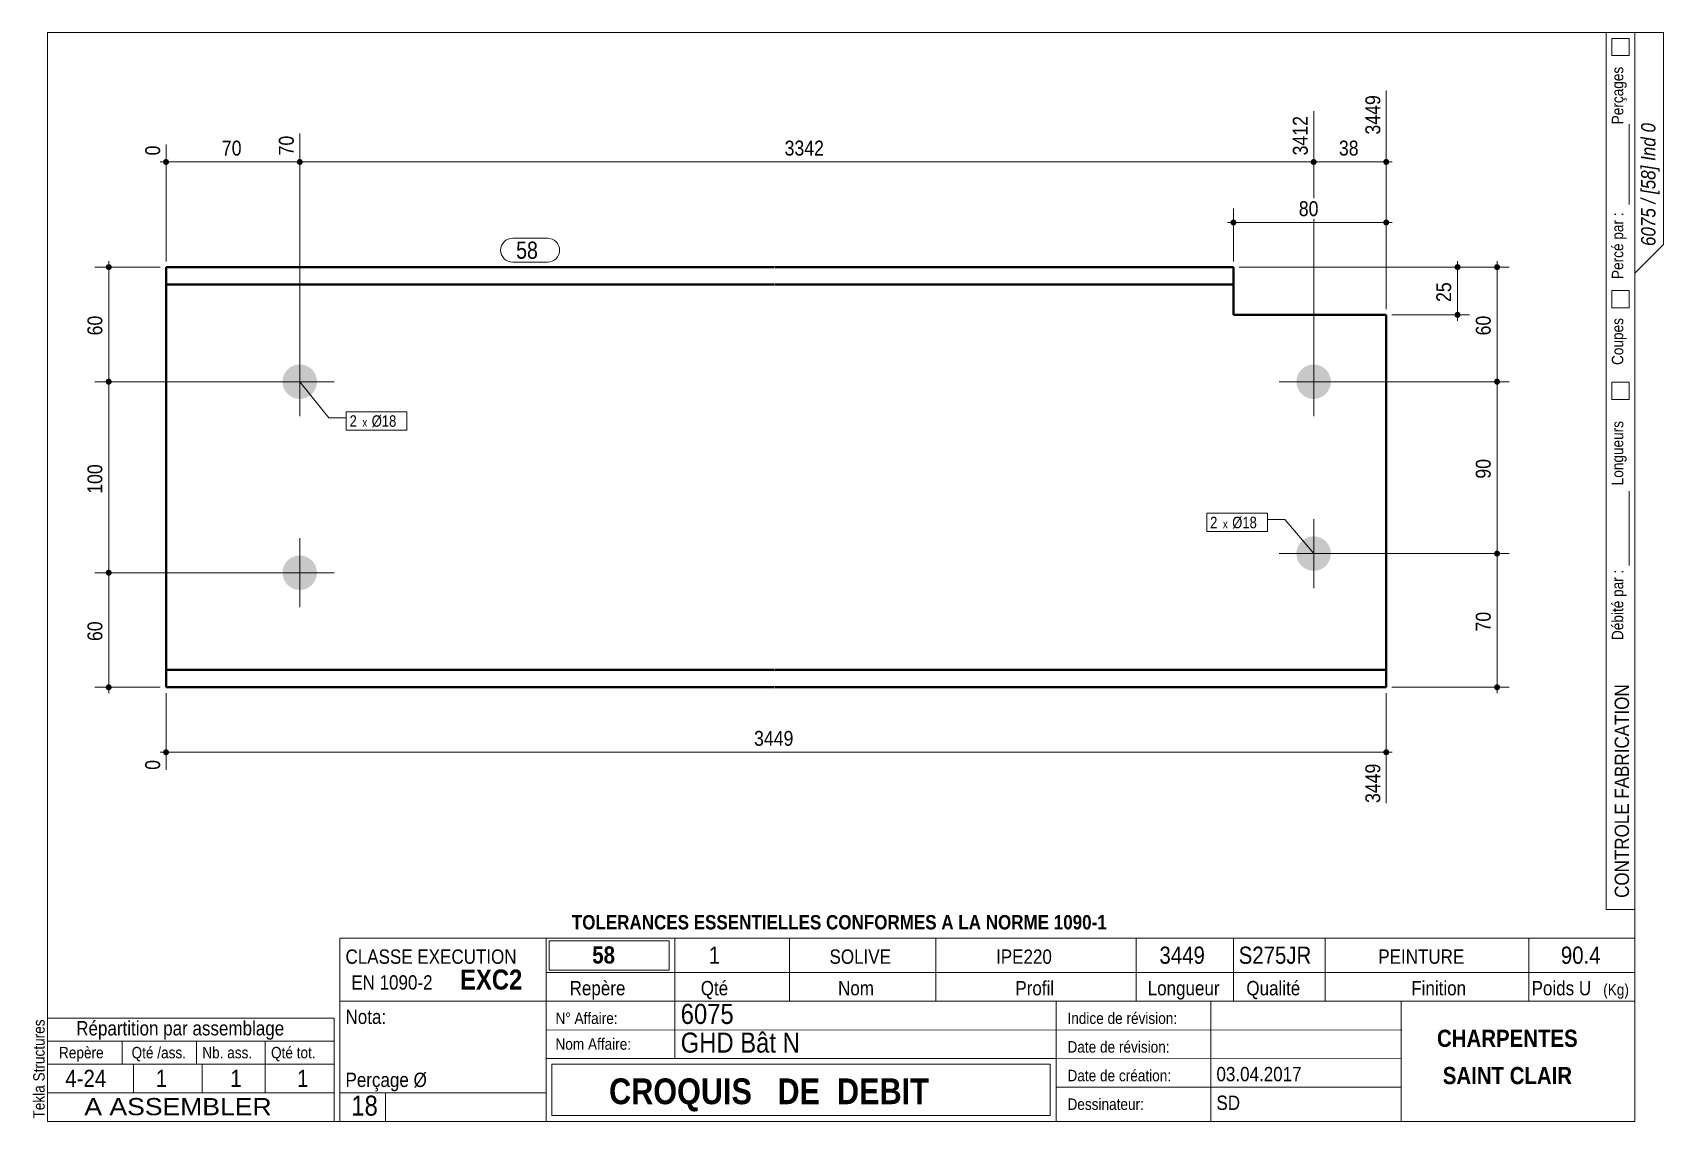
# Model space of a CAD drawing. Header units: millimetres. Extents: x 2 to 287, y 5 to 195.
import ezdxf

# ---------------------------------------------------------------- set-up
doc = ezdxf.new("R2010")
doc.units = ezdxf.units.MM
for name, color, linetype, lineweight in [('Autre type objet', 1, 'Continuous', 0), ('Boulon', 7, 'Continuous', 0), ('Cotation', 7, 'Continuous', 0), ('Désignation boulon', 3, 'Continuous', 0), ('Feuille dessin', 5, 'Continuous', 0), ('Piece', 2, 'Continuous', 0), ('Repère pièce', 3, 'Continuous', 0)]:
    doc.layers.add(name, color=color, linetype=linetype, lineweight=lineweight)
doc.styles.add('ARIAL', font='ARIAL.TTF')
doc.styles.add('ARIAL_BOLD', font='ARIALBD.TTF')
doc.styles.add('ARIAL_ITALIC', font='ARIALI.TTF')
doc.styles.add('ARIAL_NARROW', font='ARIAL.TTF')
doc.styles.add('COMIC_SANS_MS', font='COMIC.TTF')

# ---------------------------------------------------------------- blocks, each defined once
blk = doc.blocks.new('*A1')
at = {"layer": 'Boulon'}
for points in [[(222.97, 134.16), (222.97, 134.23), (222.98, 134.3), (222.98, 134.38), (222.99, 134.45), (223, 134.52), (223.01, 134.6), (223.03, 134.67), (223.04, 134.74), (223.06, 134.81), (223.08, 134.88), (223.1, 134.95), (223.12, 135.02), (223.14, 135.09), (223.17, 135.16), (223.2, 135.23), (223.23, 135.3), (223.26, 135.37), (223.29, 135.43), (223.32, 135.5), (223.36, 135.56), (223.4, 135.63), (223.43, 135.69), (223.47, 135.75), (223.52, 135.81), (223.56, 135.87), (223.6, 135.93), (223.65, 135.99), (223.7, 136.04), (223.75, 136.1), (223.8, 136.15), (223.85, 136.21), (223.9, 136.26), (223.95, 136.31), (224.01, 136.36), (224.07, 136.4), (224.12, 136.45), (224.18, 136.49), (224.24, 136.54), (224.3, 136.58), (224.36, 136.62), (224.43, 136.66), (224.49, 136.69), (224.55, 136.73), (224.62, 136.76), (224.69, 136.8), (224.75, 136.83), (224.82, 136.86), (224.89, 136.88), (224.96, 136.91), (225.03, 136.93), (225.1, 136.95), (225.17, 136.98), (225.24, 136.99), (225.31, 137.01), (225.38, 137.03), (225.46, 137.04), (225.53, 137.05), (225.6, 137.06), (225.67, 137.07), (225.75, 137.08), (225.82, 137.08), (225.9, 137.08), (225.97, 137.08), (226.04, 137.08), (226.12, 137.08), (226.19, 137.08), (226.26, 137.07), (226.34, 137.06), (226.41, 137.05), (226.48, 137.04), (226.55, 137.03), (226.63, 137.01), (226.7, 136.99), (226.77, 136.98), (226.84, 136.95), (226.91, 136.93), (226.98, 136.91), (227.05, 136.88), (227.12, 136.86), (227.18, 136.83), (227.25, 136.8), (227.32, 136.76), (227.38, 136.73), (227.45, 136.69), (227.51, 136.66), (227.57, 136.62), (227.64, 136.58), (227.7, 136.54), (227.76, 136.49), (227.81, 136.45), (227.87, 136.4), (227.93, 136.36), (227.98, 136.31), (228.04, 136.26), (228.09, 136.21), (228.14, 136.15), (228.19, 136.1), (228.24, 136.04), (228.29, 135.99), (228.33, 135.93), (228.38, 135.87), (228.42, 135.81), (228.46, 135.75), (228.5, 135.69), (228.54, 135.63), (228.58, 135.56), (228.61, 135.5), (228.65, 135.43), (228.68, 135.37), (228.71, 135.3), (228.74, 135.23), (228.77, 135.16), (228.79, 135.09), (228.82, 135.02), (228.84, 134.95), (228.86, 134.88), (228.88, 134.81), (228.9, 134.74), (228.91, 134.67), (228.92, 134.6), (228.94, 134.52), (228.95, 134.45), (228.95, 134.38), (228.96, 134.3), (228.97, 134.23), (228.97, 134.16), (228.97, 134.08), (228.97, 134.01), (228.97, 133.94), (228.96, 133.86), (228.95, 133.79), (228.95, 133.72), (228.94, 133.64), (228.92, 133.57), (228.91, 133.5), (228.9, 133.43), (228.88, 133.35), (228.86, 133.28), (228.84, 133.21), (228.82, 133.14), (228.79, 133.07), (228.77, 133), (228.74, 132.94), (228.71, 132.87), (228.68, 132.8), (228.65, 132.73), (228.61, 132.67), (228.58, 132.61), (228.54, 132.54), (228.5, 132.48), (228.46, 132.42), (228.42, 132.36), (228.38, 132.3), (228.33, 132.24), (228.29, 132.18), (228.24, 132.12), (228.19, 132.07), (228.14, 132.02), (228.09, 131.96), (228.04, 131.91), (227.98, 131.86), (227.93, 131.81), (227.87, 131.76), (227.81, 131.72), (227.76, 131.67), (227.7, 131.63), (227.64, 131.59), (227.57, 131.55), (227.51, 131.51), (227.45, 131.47), (227.38, 131.44), (227.32, 131.4), (227.25, 131.37), (227.18, 131.34), (227.12, 131.31), (227.05, 131.28), (226.98, 131.26), (226.91, 131.24), (226.84, 131.21), (226.77, 131.19), (226.7, 131.17), (226.63, 131.16), (226.55, 131.14), (226.48, 131.13), (226.41, 131.12), (226.34, 131.11), (226.26, 131.1), (226.19, 131.09), (226.12, 131.09), (226.04, 131.08), (225.97, 131.08), (225.9, 131.08), (225.82, 131.09), (225.75, 131.09), (225.67, 131.1), (225.6, 131.11), (225.53, 131.12), (225.46, 131.13), (225.38, 131.14), (225.31, 131.16), (225.24, 131.17), (225.17, 131.19), (225.1, 131.21), (225.03, 131.24), (224.96, 131.26), (224.89, 131.28), (224.82, 131.31), (224.75, 131.34), (224.69, 131.37), (224.62, 131.4), (224.55, 131.44), (224.49, 131.47), (224.43, 131.51), (224.36, 131.55), (224.3, 131.59), (224.24, 131.63), (224.18, 131.67), (224.12, 131.72), (224.07, 131.76), (224.01, 131.81), (223.95, 131.86), (223.9, 131.91), (223.85, 131.96), (223.8, 132.02), (223.75, 132.07), (223.7, 132.12), (223.65, 132.18), (223.6, 132.24), (223.56, 132.3), (223.52, 132.36), (223.47, 132.42), (223.43, 132.48), (223.4, 132.54), (223.36, 132.61), (223.32, 132.67), (223.29, 132.73), (223.26, 132.8), (223.23, 132.87), (223.2, 132.94), (223.17, 133), (223.14, 133.07), (223.12, 133.14), (223.1, 133.21), (223.08, 133.28), (223.06, 133.35), (223.04, 133.43), (223.03, 133.5), (223.01, 133.57), (223, 133.64), (222.99, 133.72), (222.98, 133.79), (222.98, 133.86), (222.97, 133.94), (222.97, 134.01), (222.97, 134.08)], [(222.97, 104.16), (222.97, 104.23), (222.98, 104.3), (222.98, 104.38), (222.99, 104.45), (223, 104.52), (223.01, 104.6), (223.03, 104.67), (223.04, 104.74), (223.06, 104.81), (223.08, 104.88), (223.1, 104.95), (223.12, 105.02), (223.14, 105.09), (223.17, 105.16), (223.2, 105.23), (223.23, 105.3), (223.26, 105.37), (223.29, 105.43), (223.32, 105.5), (223.36, 105.56), (223.4, 105.63), (223.43, 105.69), (223.47, 105.75), (223.52, 105.81), (223.56, 105.87), (223.6, 105.93), (223.65, 105.99), (223.7, 106.04), (223.75, 106.1), (223.8, 106.15), (223.85, 106.21), (223.9, 106.26), (223.95, 106.31), (224.01, 106.36), (224.07, 106.4), (224.12, 106.45), (224.18, 106.49), (224.24, 106.54), (224.3, 106.58), (224.36, 106.62), (224.43, 106.66), (224.49, 106.69), (224.55, 106.73), (224.62, 106.76), (224.69, 106.8), (224.75, 106.83), (224.82, 106.86), (224.89, 106.88), (224.96, 106.91), (225.03, 106.93), (225.1, 106.95), (225.17, 106.98), (225.24, 106.99), (225.31, 107.01), (225.38, 107.03), (225.46, 107.04), (225.53, 107.05), (225.6, 107.06), (225.67, 107.07), (225.75, 107.08), (225.82, 107.08), (225.9, 107.08), (225.97, 107.08), (226.04, 107.08), (226.12, 107.08), (226.19, 107.08), (226.26, 107.07), (226.34, 107.06), (226.41, 107.05), (226.48, 107.04), (226.55, 107.03), (226.63, 107.01), (226.7, 106.99), (226.77, 106.98), (226.84, 106.95), (226.91, 106.93), (226.98, 106.91), (227.05, 106.88), (227.12, 106.86), (227.18, 106.83), (227.25, 106.8), (227.32, 106.76), (227.38, 106.73), (227.45, 106.69), (227.51, 106.66), (227.57, 106.62), (227.64, 106.58), (227.7, 106.54), (227.76, 106.49), (227.81, 106.45), (227.87, 106.4), (227.93, 106.36), (227.98, 106.31), (228.04, 106.26), (228.09, 106.21), (228.14, 106.15), (228.19, 106.1), (228.24, 106.04), (228.29, 105.99), (228.33, 105.93), (228.38, 105.87), (228.42, 105.81), (228.46, 105.75), (228.5, 105.69), (228.54, 105.63), (228.58, 105.56), (228.61, 105.5), (228.65, 105.43), (228.68, 105.37), (228.71, 105.3), (228.74, 105.23), (228.77, 105.16), (228.79, 105.09), (228.82, 105.02), (228.84, 104.95), (228.86, 104.88), (228.88, 104.81), (228.9, 104.74), (228.91, 104.67), (228.92, 104.6), (228.94, 104.52), (228.95, 104.45), (228.95, 104.38), (228.96, 104.3), (228.97, 104.23), (228.97, 104.16), (228.97, 104.08), (228.97, 104.01), (228.97, 103.94), (228.96, 103.86), (228.95, 103.79), (228.95, 103.72), (228.94, 103.64), (228.92, 103.57), (228.91, 103.5), (228.9, 103.43), (228.88, 103.35), (228.86, 103.28), (228.84, 103.21), (228.82, 103.14), (228.79, 103.07), (228.77, 103), (228.74, 102.94), (228.71, 102.87), (228.68, 102.8), (228.65, 102.73), (228.61, 102.67), (228.58, 102.61), (228.54, 102.54), (228.5, 102.48), (228.46, 102.42), (228.42, 102.36), (228.38, 102.3), (228.33, 102.24), (228.29, 102.18), (228.24, 102.12), (228.19, 102.07), (228.14, 102.02), (228.09, 101.96), (228.04, 101.91), (227.98, 101.86), (227.93, 101.81), (227.87, 101.76), (227.81, 101.72), (227.76, 101.67), (227.7, 101.63), (227.64, 101.59), (227.57, 101.55), (227.51, 101.51), (227.45, 101.47), (227.38, 101.44), (227.32, 101.4), (227.25, 101.37), (227.18, 101.34), (227.12, 101.31), (227.05, 101.28), (226.98, 101.26), (226.91, 101.24), (226.84, 101.21), (226.77, 101.19), (226.7, 101.17), (226.63, 101.16), (226.55, 101.14), (226.48, 101.13), (226.41, 101.12), (226.34, 101.11), (226.26, 101.1), (226.19, 101.09), (226.12, 101.09), (226.04, 101.08), (225.97, 101.08), (225.9, 101.08), (225.82, 101.09), (225.75, 101.09), (225.67, 101.1), (225.6, 101.11), (225.53, 101.12), (225.46, 101.13), (225.38, 101.14), (225.31, 101.16), (225.24, 101.17), (225.17, 101.19), (225.1, 101.21), (225.03, 101.24), (224.96, 101.26), (224.89, 101.28), (224.82, 101.31), (224.75, 101.34), (224.69, 101.37), (224.62, 101.4), (224.55, 101.44), (224.49, 101.47), (224.43, 101.51), (224.36, 101.55), (224.3, 101.59), (224.24, 101.63), (224.18, 101.67), (224.12, 101.72), (224.07, 101.76), (224.01, 101.81), (223.95, 101.86), (223.9, 101.91), (223.85, 101.96), (223.8, 102.02), (223.75, 102.07), (223.7, 102.12), (223.65, 102.18), (223.6, 102.24), (223.56, 102.3), (223.52, 102.36), (223.47, 102.42), (223.43, 102.48), (223.4, 102.54), (223.36, 102.61), (223.32, 102.67), (223.29, 102.73), (223.26, 102.8), (223.23, 102.87), (223.2, 102.94), (223.17, 103), (223.14, 103.07), (223.12, 103.14), (223.1, 103.21), (223.08, 103.28), (223.06, 103.35), (223.04, 103.43), (223.03, 103.5), (223.01, 103.57), (223, 103.64), (222.99, 103.72), (222.98, 103.79), (222.98, 103.86), (222.97, 103.94), (222.97, 104.01), (222.97, 104.08)]]:
    blk.add_hatch(color=256, dxfattribs=at).paths.add_polyline_path(points, flags=17)
at = {"layer": 'Boulon', "linetype": 'Continuous', "lineweight": 0}
for p, q in [((225.97, 140.08), (225.97, 128.08)), ((219.97, 134.08), (231.97, 134.08)), ((225.97, 110.08), (225.97, 98.08)), ((219.97, 104.08), (231.97, 104.08))]:
    blk.add_line(p, q, dxfattribs=at)
blk = doc.blocks.new('*A2')
at = {"layer": 'Boulon'}
for points in [[(46.01, 134.16), (46.02, 134.23), (46.02, 134.3), (46.03, 134.38), (46.04, 134.45), (46.05, 134.52), (46.06, 134.6), (46.07, 134.67), (46.09, 134.74), (46.1, 134.81), (46.12, 134.88), (46.14, 134.95), (46.17, 135.02), (46.19, 135.09), (46.21, 135.16), (46.24, 135.23), (46.27, 135.3), (46.3, 135.37), (46.33, 135.43), (46.37, 135.5), (46.4, 135.56), (46.44, 135.63), (46.48, 135.69), (46.52, 135.75), (46.56, 135.81), (46.6, 135.87), (46.65, 135.93), (46.69, 135.99), (46.74, 136.04), (46.79, 136.1), (46.84, 136.15), (46.89, 136.21), (46.95, 136.26), (47, 136.31), (47.05, 136.36), (47.11, 136.4), (47.17, 136.45), (47.23, 136.49), (47.29, 136.54), (47.35, 136.58), (47.41, 136.62), (47.47, 136.66), (47.54, 136.69), (47.6, 136.73), (47.67, 136.76), (47.73, 136.8), (47.8, 136.83), (47.87, 136.86), (47.93, 136.88), (48, 136.91), (48.07, 136.93), (48.14, 136.95), (48.21, 136.98), (48.28, 136.99), (48.36, 137.01), (48.43, 137.03), (48.5, 137.04), (48.57, 137.05), (48.65, 137.06), (48.72, 137.07), (48.79, 137.08), (48.87, 137.08), (48.94, 137.08), (49.01, 137.08), (49.09, 137.08), (49.16, 137.08), (49.23, 137.08), (49.31, 137.07), (49.38, 137.06), (49.45, 137.05), (49.53, 137.04), (49.6, 137.03), (49.67, 137.01), (49.74, 136.99), (49.81, 136.98), (49.88, 136.95), (49.95, 136.93), (50.02, 136.91), (50.09, 136.88), (50.16, 136.86), (50.23, 136.83), (50.3, 136.8), (50.36, 136.76), (50.43, 136.73), (50.49, 136.69), (50.56, 136.66), (50.62, 136.62), (50.68, 136.58), (50.74, 136.54), (50.8, 136.49), (50.86, 136.45), (50.92, 136.4), (50.97, 136.36), (51.03, 136.31), (51.08, 136.26), (51.14, 136.21), (51.19, 136.15), (51.24, 136.1), (51.29, 136.04), (51.33, 135.99), (51.38, 135.93), (51.42, 135.87), (51.47, 135.81), (51.51, 135.75), (51.55, 135.69), (51.59, 135.63), (51.62, 135.56), (51.66, 135.5), (51.69, 135.43), (51.73, 135.37), (51.76, 135.3), (51.79, 135.23), (51.81, 135.16), (51.84, 135.09), (51.86, 135.02), (51.88, 134.95), (51.91, 134.88), (51.92, 134.81), (51.94, 134.74), (51.96, 134.67), (51.97, 134.6), (51.98, 134.52), (51.99, 134.45), (52, 134.38), (52.01, 134.3), (52.01, 134.23), (52.01, 134.16), (52.01, 134.08), (52.01, 134.01), (52.01, 133.94), (52.01, 133.86), (52, 133.79), (51.99, 133.72), (51.98, 133.64), (51.97, 133.57), (51.96, 133.5), (51.94, 133.43), (51.92, 133.35), (51.91, 133.28), (51.88, 133.21), (51.86, 133.14), (51.84, 133.07), (51.81, 133), (51.79, 132.94), (51.76, 132.87), (51.73, 132.8), (51.69, 132.73), (51.66, 132.67), (51.62, 132.61), (51.59, 132.54), (51.55, 132.48), (51.51, 132.42), (51.47, 132.36), (51.42, 132.3), (51.38, 132.24), (51.33, 132.18), (51.29, 132.12), (51.24, 132.07), (51.19, 132.02), (51.14, 131.96), (51.08, 131.91), (51.03, 131.86), (50.97, 131.81), (50.92, 131.76), (50.86, 131.72), (50.8, 131.67), (50.74, 131.63), (50.68, 131.59), (50.62, 131.55), (50.56, 131.51), (50.49, 131.47), (50.43, 131.44), (50.36, 131.4), (50.3, 131.37), (50.23, 131.34), (50.16, 131.31), (50.09, 131.28), (50.02, 131.26), (49.95, 131.24), (49.88, 131.21), (49.81, 131.19), (49.74, 131.17), (49.67, 131.16), (49.6, 131.14), (49.53, 131.13), (49.45, 131.12), (49.38, 131.11), (49.31, 131.1), (49.23, 131.09), (49.16, 131.09), (49.09, 131.08), (49.01, 131.08), (48.94, 131.08), (48.87, 131.09), (48.79, 131.09), (48.72, 131.1), (48.65, 131.11), (48.57, 131.12), (48.5, 131.13), (48.43, 131.14), (48.36, 131.16), (48.28, 131.17), (48.21, 131.19), (48.14, 131.21), (48.07, 131.24), (48, 131.26), (47.93, 131.28), (47.87, 131.31), (47.8, 131.34), (47.73, 131.37), (47.67, 131.4), (47.6, 131.44), (47.54, 131.47), (47.47, 131.51), (47.41, 131.55), (47.35, 131.59), (47.29, 131.63), (47.23, 131.67), (47.17, 131.72), (47.11, 131.76), (47.05, 131.81), (47, 131.86), (46.95, 131.91), (46.89, 131.96), (46.84, 132.02), (46.79, 132.07), (46.74, 132.12), (46.69, 132.18), (46.65, 132.24), (46.6, 132.3), (46.56, 132.36), (46.52, 132.42), (46.48, 132.48), (46.44, 132.54), (46.4, 132.61), (46.37, 132.67), (46.33, 132.73), (46.3, 132.8), (46.27, 132.87), (46.24, 132.94), (46.21, 133), (46.19, 133.07), (46.17, 133.14), (46.14, 133.21), (46.12, 133.28), (46.1, 133.35), (46.09, 133.43), (46.07, 133.5), (46.06, 133.57), (46.05, 133.64), (46.04, 133.72), (46.03, 133.79), (46.02, 133.86), (46.02, 133.94), (46.01, 134.01), (46.01, 134.08)], [(46.01, 100.82), (46.02, 100.9), (46.02, 100.97), (46.03, 101.04), (46.04, 101.12), (46.05, 101.19), (46.06, 101.26), (46.07, 101.34), (46.09, 101.41), (46.1, 101.48), (46.12, 101.55), (46.14, 101.62), (46.17, 101.69), (46.19, 101.76), (46.21, 101.83), (46.24, 101.9), (46.27, 101.97), (46.3, 102.03), (46.33, 102.1), (46.37, 102.16), (46.4, 102.23), (46.44, 102.29), (46.48, 102.36), (46.52, 102.42), (46.56, 102.48), (46.6, 102.54), (46.65, 102.6), (46.69, 102.65), (46.74, 102.71), (46.79, 102.77), (46.84, 102.82), (46.89, 102.87), (46.95, 102.92), (47, 102.97), (47.05, 103.02), (47.11, 103.07), (47.17, 103.12), (47.23, 103.16), (47.29, 103.2), (47.35, 103.24), (47.41, 103.29), (47.47, 103.32), (47.54, 103.36), (47.6, 103.4), (47.67, 103.43), (47.73, 103.46), (47.8, 103.49), (47.87, 103.52), (47.93, 103.55), (48, 103.58), (48.07, 103.6), (48.14, 103.62), (48.21, 103.64), (48.28, 103.66), (48.36, 103.68), (48.43, 103.69), (48.5, 103.71), (48.57, 103.72), (48.65, 103.73), (48.72, 103.74), (48.79, 103.74), (48.87, 103.75), (48.94, 103.75), (49.01, 103.75), (49.09, 103.75), (49.16, 103.75), (49.23, 103.74), (49.31, 103.74), (49.38, 103.73), (49.45, 103.72), (49.53, 103.71), (49.6, 103.69), (49.67, 103.68), (49.74, 103.66), (49.81, 103.64), (49.88, 103.62), (49.95, 103.6), (50.02, 103.58), (50.09, 103.55), (50.16, 103.52), (50.23, 103.49), (50.3, 103.46), (50.36, 103.43), (50.43, 103.4), (50.49, 103.36), (50.56, 103.32), (50.62, 103.29), (50.68, 103.24), (50.74, 103.2), (50.8, 103.16), (50.86, 103.12), (50.92, 103.07), (50.97, 103.02), (51.03, 102.97), (51.08, 102.92), (51.14, 102.87), (51.19, 102.82), (51.24, 102.77), (51.29, 102.71), (51.33, 102.65), (51.38, 102.6), (51.42, 102.54), (51.47, 102.48), (51.51, 102.42), (51.55, 102.36), (51.59, 102.29), (51.62, 102.23), (51.66, 102.16), (51.69, 102.1), (51.73, 102.03), (51.76, 101.97), (51.79, 101.9), (51.81, 101.83), (51.84, 101.76), (51.86, 101.69), (51.88, 101.62), (51.91, 101.55), (51.92, 101.48), (51.94, 101.41), (51.96, 101.34), (51.97, 101.26), (51.98, 101.19), (51.99, 101.12), (52, 101.04), (52.01, 100.97), (52.01, 100.9), (52.01, 100.82), (52.01, 100.75), (52.01, 100.68), (52.01, 100.6), (52.01, 100.53), (52, 100.46), (51.99, 100.38), (51.98, 100.31), (51.97, 100.24), (51.96, 100.17), (51.94, 100.09), (51.92, 100.02), (51.91, 99.95), (51.88, 99.88), (51.86, 99.81), (51.84, 99.74), (51.81, 99.67), (51.79, 99.6), (51.76, 99.53), (51.73, 99.47), (51.69, 99.4), (51.66, 99.34), (51.62, 99.27), (51.59, 99.21), (51.55, 99.15), (51.51, 99.08), (51.47, 99.02), (51.42, 98.96), (51.38, 98.9), (51.33, 98.85), (51.29, 98.79), (51.24, 98.74), (51.19, 98.68), (51.14, 98.63), (51.08, 98.58), (51.03, 98.53), (50.97, 98.48), (50.92, 98.43), (50.86, 98.39), (50.8, 98.34), (50.74, 98.3), (50.68, 98.26), (50.62, 98.22), (50.56, 98.18), (50.49, 98.14), (50.43, 98.1), (50.36, 98.07), (50.3, 98.04), (50.23, 98.01), (50.16, 97.98), (50.09, 97.95), (50.02, 97.93), (49.95, 97.9), (49.88, 97.88), (49.81, 97.86), (49.74, 97.84), (49.67, 97.82), (49.6, 97.81), (49.53, 97.79), (49.45, 97.78), (49.38, 97.77), (49.31, 97.76), (49.23, 97.76), (49.16, 97.75), (49.09, 97.75), (49.01, 97.75), (48.94, 97.75), (48.87, 97.75), (48.79, 97.76), (48.72, 97.76), (48.65, 97.77), (48.57, 97.78), (48.5, 97.79), (48.43, 97.81), (48.36, 97.82), (48.28, 97.84), (48.21, 97.86), (48.14, 97.88), (48.07, 97.9), (48, 97.93), (47.93, 97.95), (47.87, 97.98), (47.8, 98.01), (47.73, 98.04), (47.67, 98.07), (47.6, 98.1), (47.54, 98.14), (47.47, 98.18), (47.41, 98.22), (47.35, 98.26), (47.29, 98.3), (47.23, 98.34), (47.17, 98.39), (47.11, 98.43), (47.05, 98.48), (47, 98.53), (46.95, 98.58), (46.89, 98.63), (46.84, 98.68), (46.79, 98.74), (46.74, 98.79), (46.69, 98.85), (46.65, 98.9), (46.6, 98.96), (46.56, 99.02), (46.52, 99.08), (46.48, 99.15), (46.44, 99.21), (46.4, 99.27), (46.37, 99.34), (46.33, 99.4), (46.3, 99.47), (46.27, 99.53), (46.24, 99.6), (46.21, 99.67), (46.19, 99.74), (46.17, 99.81), (46.14, 99.88), (46.12, 99.95), (46.1, 100.02), (46.09, 100.09), (46.07, 100.17), (46.06, 100.24), (46.05, 100.31), (46.04, 100.38), (46.03, 100.46), (46.02, 100.53), (46.02, 100.6), (46.01, 100.68), (46.01, 100.75)]]:
    blk.add_hatch(color=256, dxfattribs=at).paths.add_polyline_path(points, flags=17)
at = {"layer": 'Boulon', "linetype": 'Continuous', "lineweight": 0}
for p, q in [((49.01, 140.08), (49.01, 128.08)), ((43.01, 134.08), (55.01, 134.08)), ((49.01, 106.75), (49.01, 94.75)), ((43.01, 100.75), (55.01, 100.75))]:
    blk.add_line(p, q, dxfattribs=at)
blk = doc.blocks.new('*A3')
at = {"layer": 'Piece', "color": 2, "linetype": 'Continuous', "lineweight": 40}
for p, q in [((131.867083, 154.083776), (25.68, 154.083776)), ((25.68, 154.083776), (25.68, 80.750443)), ((211.967083, 154.083776), (131.967083, 154.083776)), ((211.967083, 154.083776), (211.967083, 145.750443)), ((131.867083, 151.017109), (25.68, 151.017109)), ((211.967083, 151.017109), (131.967083, 151.017109)), ((211.967083, 145.750443), (238.633749, 145.750443)), ((238.633749, 80.750443), (238.633749, 145.750443)), ((131.867083, 83.817109), (25.68, 83.817109)), ((238.633749, 83.817109), (131.967083, 83.817109)), ((25.68, 80.750443), (131.867083, 80.750443)), ((131.967083, 80.750443), (238.633749, 80.750443))]:
    blk.add_line(p, q, dxfattribs=at)
blk = doc.blocks.new('*A4')
at = {"layer": 'Feuille dessin', "linetype": 'Continuous', "lineweight": 0}
for p, q in [((282, 195), (5, 195)), ((5, 195), (5, 5)), ((282, 5), (282, 195)), ((5, 5), (282, 5))]:
    blk.add_line(p, q, dxfattribs=at)
at = {"layer": 'Feuille dessin', "style": 'ARIAL', "width": 0.85}
blk.add_text('Tekla Structures', height=2, rotation=90, dxfattribs=at).set_placement((4.5, 5.5))
blk = doc.blocks.new('*A5')
at = {"layer": 'Autre type objet', "linetype": 'Continuous', "lineweight": 0}
for p, q in [((5, 23), (55, 23)), ((5, 23), (5, 15)), ((55, 23), (55, 15)), ((5, 19), (55, 19)), ((18, 19), (18, 15)), ((31, 19), (31, 15)), ((43, 19), (43, 15)), ((5, 15), (55, 15)), ((5, 15), (5, 10)), ((20, 15), (20, 10)), ((32, 15), (32, 10)), ((43, 15), (43, 10)), ((55, 15), (55, 10)), ((5, 10), (55, 10))]:
    blk.add_line(p, q, dxfattribs=at)
at = {"layer": 'Autre type objet', "style": 'ARIAL', "width": 0.85}
for s, height, p in [('Répartition par assemblage', 2.5, (10, 20)), ('Repère', 2, (7, 16)), ('Qté /ass.', 2, (19.663086, 16)), ('Nb. ass.', 2, (32, 16)), ('Qté tot.', 2, (44, 16)), ('4-24', 3, (8.103027, 11)), ('1', 3, (23.885986, 11)), ('1', 3, (36.889404, 11)), ('1', 3, (48.551514, 11))]:
    blk.add_text(s, height=height, dxfattribs=at).set_placement(p)
blk = doc.blocks.new('*A6')
at = {"layer": 'Autre type objet', "linetype": 'Continuous', "lineweight": 0}
for p, q in [((277, 42), (277, 195)), ((277, 195), (287, 195)), ((278, 194), (278, 191)), ((281, 194), (278, 194)), ((281, 191), (281, 194)), ((282, 42), (282, 195)), ((287, 195), (287, 158)), ((278, 191), (281, 191)), ((281, 165), (281, 179)), ((287, 158), (282, 153)), ((278, 150), (278, 147)), ((281, 150), (278, 150)), ((281, 147), (281, 150)), ((278, 147), (281, 147)), ((278, 134), (278, 131)), ((281, 134), (278, 134)), ((281, 131), (281, 134)), ((278, 131), (281, 131)), ((281, 102), (281, 115)), ((277, 42), (282, 42))]:
    blk.add_line(p, q, dxfattribs=at)
at = {"layer": 'Autre type objet', "width": 0.85}
for s, height, style, p in [('Perçages', 2, 'ARIAL', (280, 179)), ('6075 / [58] Ind 0', 2.5, 'ARIAL_ITALIC', (285.619109, 157.760245)), ('Percé par :', 2, 'ARIAL', (280, 152)), ('Coupes', 2, 'ARIAL', (280, 137)), ('Longueurs', 2, 'ARIAL', (280, 116)), ('Débité par :', 2, 'ARIAL', (280, 89)), ('CONTROLE FABRICATION', 2.5, 'ARIAL', (281, 44))]:
    blk.add_text(s, height=height, rotation=90, dxfattribs=dict(at, style=style)).set_placement(p)
blk = doc.blocks.new('*A7')
at = {"layer": 'Autre type objet', "linetype": 'Continuous', "lineweight": 0}
for p, q in [((56, 37), (92, 37)), ((56, 37), (56, 10)), ((92, 37), (92, 10)), ((56, 26), (92, 26)), ((56, 10), (92, 10)), ((56, 5), (56, 10)), ((64, 5), (64, 10)), ((56, 5), (64, 5))]:
    blk.add_line(p, q, dxfattribs=at)
at = {"layer": 'Autre type objet', "width": 0.85}
for s, height, style, p in [('CLASSE EXECUTION', 2.5, 'ARIAL', (57, 32.5)), ('EXC2', 3.5, 'ARIAL_BOLD', (77, 28)), ('EN 1090-2', 2.5, 'ARIAL', (58, 28)), ('Nota:', 2.5, 'ARIAL', (57, 22)), ('Perçage Ø', 2.5, 'ARIAL', (57, 11)), ('18', 3.5, 'ARIAL_NARROW', (58.014234, 6))]:
    blk.add_text(s, height=height, dxfattribs=dict(at, style=style)).set_placement(p)
blk = doc.blocks.new('*A8')
at = {"layer": 'Autre type objet', "linetype": 'Continuous', "lineweight": 0}
for p, q in [((92, 37), (282, 37)), ((92, 37), (92, 31)), ((114.5, 31), (114.5, 37)), ((134.5, 31), (134.5, 37)), ((160, 31), (160, 37)), ((195, 31), (195, 37)), ((212, 31), (212, 37)), ((228, 31), (228, 37)), ((263.5, 31), (263.5, 37)), ((282, 31), (282, 37)), ((92.51953, 36.5), (113.5, 36.5)), ((92.51953, 31.394341), (92.51953, 36.5)), ((113.5, 36.5), (113.5, 31.394341)), ((113.5, 31.394341), (92.51953, 31.394341)), ((92, 31), (282, 31)), ((92, 31), (92, 5)), ((114.5, 16), (114.5, 31)), ((134.5, 26), (134.5, 31)), ((160, 26), (160, 31)), ((195, 26), (195, 31)), ((212, 26), (212, 31)), ((228, 26), (228, 31)), ((263.5, 26), (263.5, 31)), ((282, 5), (282, 31)), ((92, 26), (282, 26)), ((181, 26), (181, 5)), ((208, 26), (208, 5)), ((241.262466, 5), (241.262466, 26)), ((92, 21), (241.327069, 20.935451)), ((92, 16), (181, 16)), ((93, 15), (180, 15)), ((93, 6), (93, 15)), ((180, 15), (180, 6)), ((181, 16), (241.297815, 16.021151)), ((181, 11), (241.217807, 10.969512)), ((180, 6), (93, 6)), ((92, 5), (282, 5))]:
    blk.add_line(p, q, dxfattribs=at)
at = {"layer": 'Autre type objet', "width": 0.85}
for s, height, style, p in [('TOLERANCES ESSENTIELLES CONFORMES A LA NORME 1090-1', 2.5, 'ARIAL_BOLD', (96.5, 38.5)), ('58', 3, 'ARIAL_BOLD', (100.064045, 32.540141)), ('1', 3, 'ARIAL', (120.389893, 32.5)), ('SOLIVE', 2.5, 'ARIAL', (141.474609, 32.5)), ('IPE220', 2.5, 'ARIAL', (170.538574, 32.5)), ('3449', 3, 'ARIAL', (199.053223, 32.5)), ('S275JR', 3, 'ARIAL', (212.880127, 32.5)), ('PEINTURE', 2.5, 'ARIAL', (237.24646, 32.5)), ('90.4', 3, 'ARIAL', (269.109863, 32.5)), ('Repère', 2.5, 'ARIAL', (96.112978, 27)), ('Qté', 2.5, 'ARIAL', (119, 27)), ('Nom', 2.5, 'ARIAL', (142.961426, 27)), ('Profil', 2.5, 'ARIAL', (173.903564, 27)), ('Longueur', 2.5, 'ARIAL', (197, 27)), ('Qualité', 2.5, 'ARIAL', (214.218018, 27)), ('Finition', 2.5, 'ARIAL', (243, 27)), ('Poids U', 2.5, 'ARIAL', (264, 27)), ('(Kg)', 2, 'ARIAL', (276.5, 27)), ('N° Affaire:', 2, 'ARIAL', (93.640566, 22)), ('6075', 3.5, 'ARIAL', (115.5, 22)), ('Indice de révision:', 2, 'ARIAL', (183, 22)), ('GHD Bât N', 3.5, 'ARIAL', (115.5, 17)), ('CHARPENTES', 3, 'ARIAL_BOLD', (247.5, 18)), ('Nom Affaire:', 2, 'ARIAL', (93.640566, 17.5)), ('Date de révision:', 2, 'ARIAL', (183, 17)), ('03.04.2017', 2.5, 'ARIAL', (209, 12)), ('SAINT CLAIR', 3, 'ARIAL_BOLD', (248.5, 11.5)), ('CROQUIS   DE  DEBIT', 4.5, 'ARIAL_BOLD', (103, 8)), ('Date de création:', 2, 'ARIAL', (183, 12)), ('Dessinateur:', 2, 'ARIAL', (183, 7)), ('SD', 2.5, 'ARIAL', (209, 7))]:
    blk.add_text(s, height=height, dxfattribs=dict(at, style=style)).set_placement(p)
blk = doc.blocks.new('*A9')
at = {"layer": 'Autre type objet', "linetype": 'Continuous', "lineweight": 0}
for p, q in [((5, 10), (55, 10)), ((5, 10), (5, 5)), ((55, 10), (55, 5)), ((5, 5), (55, 5))]:
    blk.add_line(p, q, dxfattribs=at)
at = {"layer": 'Autre type objet', "style": 'ARIAL', "width": 1.105}
blk.add_text('A ASSEMBLER', height=3, dxfattribs=at).set_placement((11.423651, 6.073465))
blk = doc.blocks.new('*A10')
at = {"layer": 'Cotation'}
for points in [[(251.06, 153.56), (251.03, 153.57), (251, 153.57), (250.98, 153.57), (250.95, 153.58), (250.93, 153.59), (250.91, 153.59), (250.88, 153.6), (250.86, 153.61), (250.84, 153.63), (250.81, 153.64), (250.79, 153.65), (250.77, 153.67), (250.75, 153.68), (250.73, 153.7), (250.71, 153.72), (250.7, 153.73), (250.68, 153.75), (250.66, 153.77), (250.65, 153.79), (250.64, 153.82), (250.62, 153.84), (250.61, 153.86), (250.6, 153.88), (250.59, 153.91), (250.58, 153.93), (250.58, 153.96), (250.57, 153.98), (250.57, 154.01), (250.56, 154.03), (250.56, 154.06), (250.56, 154.08), (250.56, 154.11), (250.56, 154.13), (250.57, 154.16), (250.57, 154.19), (250.58, 154.21), (250.58, 154.23), (250.59, 154.26), (250.6, 154.28), (250.61, 154.31), (250.62, 154.33), (250.64, 154.35), (250.65, 154.37), (250.66, 154.39), (250.68, 154.41), (250.7, 154.43), (250.71, 154.45), (250.73, 154.47), (250.75, 154.49), (250.77, 154.5), (250.79, 154.52), (250.81, 154.53), (250.84, 154.54), (250.86, 154.55), (250.88, 154.56), (250.91, 154.57), (250.93, 154.58), (250.95, 154.59), (250.98, 154.59), (251, 154.6), (251.03, 154.6), (251.06, 154.6), (251.08, 154.6), (251.11, 154.6), (251.13, 154.6), (251.16, 154.6), (251.18, 154.59), (251.21, 154.59), (251.23, 154.58), (251.26, 154.57), (251.28, 154.56), (251.3, 154.55), (251.33, 154.54), (251.35, 154.53), (251.37, 154.52), (251.39, 154.5), (251.41, 154.49), (251.43, 154.47), (251.45, 154.45), (251.47, 154.43), (251.48, 154.41), (251.5, 154.39), (251.51, 154.37), (251.53, 154.35), (251.54, 154.33), (251.55, 154.31), (251.56, 154.28), (251.57, 154.26), (251.58, 154.23), (251.59, 154.21), (251.59, 154.19), (251.6, 154.16), (251.6, 154.13), (251.6, 154.11), (251.6, 154.08), (251.6, 154.06), (251.6, 154.03), (251.6, 154.01), (251.59, 153.98), (251.59, 153.96), (251.58, 153.93), (251.57, 153.91), (251.56, 153.88), (251.55, 153.86), (251.54, 153.84), (251.53, 153.82), (251.51, 153.79), (251.5, 153.77), (251.48, 153.75), (251.47, 153.73), (251.45, 153.72), (251.43, 153.7), (251.41, 153.68), (251.39, 153.67), (251.37, 153.65), (251.35, 153.64), (251.33, 153.63), (251.3, 153.61), (251.28, 153.6), (251.26, 153.59), (251.23, 153.59), (251.21, 153.58), (251.18, 153.57), (251.16, 153.57), (251.13, 153.57), (251.11, 153.56), (251.08, 153.56)], [(251.06, 145.23), (251.03, 145.23), (251, 145.24), (250.98, 145.24), (250.95, 145.25), (250.93, 145.25), (250.91, 145.26), (250.88, 145.27), (250.86, 145.28), (250.84, 145.29), (250.81, 145.3), (250.79, 145.32), (250.77, 145.33), (250.75, 145.35), (250.73, 145.37), (250.71, 145.38), (250.7, 145.4), (250.68, 145.42), (250.66, 145.44), (250.65, 145.46), (250.64, 145.48), (250.62, 145.51), (250.61, 145.53), (250.6, 145.55), (250.59, 145.58), (250.58, 145.6), (250.58, 145.62), (250.57, 145.65), (250.57, 145.67), (250.56, 145.7), (250.56, 145.72), (250.56, 145.75), (250.56, 145.78), (250.56, 145.8), (250.57, 145.83), (250.57, 145.85), (250.58, 145.88), (250.58, 145.9), (250.59, 145.93), (250.6, 145.95), (250.61, 145.97), (250.62, 146), (250.64, 146.02), (250.65, 146.04), (250.66, 146.06), (250.68, 146.08), (250.7, 146.1), (250.71, 146.12), (250.73, 146.14), (250.75, 146.15), (250.77, 146.17), (250.79, 146.18), (250.81, 146.2), (250.84, 146.21), (250.86, 146.22), (250.88, 146.23), (250.91, 146.24), (250.93, 146.25), (250.95, 146.25), (250.98, 146.26), (251, 146.26), (251.03, 146.27), (251.06, 146.27), (251.08, 146.27), (251.11, 146.27), (251.13, 146.27), (251.16, 146.26), (251.18, 146.26), (251.21, 146.25), (251.23, 146.25), (251.26, 146.24), (251.28, 146.23), (251.3, 146.22), (251.33, 146.21), (251.35, 146.2), (251.37, 146.18), (251.39, 146.17), (251.41, 146.15), (251.43, 146.14), (251.45, 146.12), (251.47, 146.1), (251.48, 146.08), (251.5, 146.06), (251.51, 146.04), (251.53, 146.02), (251.54, 146), (251.55, 145.97), (251.56, 145.95), (251.57, 145.93), (251.58, 145.9), (251.59, 145.88), (251.59, 145.85), (251.6, 145.83), (251.6, 145.8), (251.6, 145.78), (251.6, 145.75), (251.6, 145.72), (251.6, 145.7), (251.6, 145.67), (251.59, 145.65), (251.59, 145.62), (251.58, 145.6), (251.57, 145.58), (251.56, 145.55), (251.55, 145.53), (251.54, 145.51), (251.53, 145.48), (251.51, 145.46), (251.5, 145.44), (251.48, 145.42), (251.47, 145.4), (251.45, 145.38), (251.43, 145.37), (251.41, 145.35), (251.39, 145.33), (251.37, 145.32), (251.35, 145.3), (251.33, 145.29), (251.3, 145.28), (251.28, 145.27), (251.26, 145.26), (251.23, 145.25), (251.21, 145.25), (251.18, 145.24), (251.16, 145.24), (251.13, 145.23), (251.11, 145.23), (251.08, 145.23)]]:
    blk.add_hatch(color=256, dxfattribs=at).paths.add_polyline_path(points, flags=17)
at = {"layer": 'Cotation', "linetype": 'Continuous', "lineweight": 0}
for p, q in [((212.97, 154.08), (253.16, 154.08)), ((250.04, 154.08), (252.12, 154.08)), ((251.08, 155.12), (251.08, 153.04)), ((251.08, 154.08), (251.08, 155.12)), ((251.08, 145.75), (251.08, 154.08)), ((239.63, 145.75), (253.16, 145.75)), ((250.04, 145.75), (252.12, 145.75)), ((251.08, 146.79), (251.08, 144.71)), ((251.08, 145.75), (251.08, 144.71))]:
    blk.add_line(p, q, dxfattribs=at)
at = {"layer": 'Cotation'}
for p in [(251.08, 154.08), (251.08, 145.75)]:
    blk.add_point(p, dxfattribs=at)
at = {"layer": 'Cotation', "style": 'ARIAL', "width": 0.85}
blk.add_text('25', height=2.6, rotation=90.0002, dxfattribs=at).set_placement((249.96, 147.99))
blk = doc.blocks.new('*A11')
at = {"layer": 'Cotation'}
for points in [[(15.65, 100.23), (15.63, 100.23), (15.6, 100.24), (15.58, 100.24), (15.55, 100.25), (15.53, 100.25), (15.5, 100.26), (15.48, 100.27), (15.46, 100.28), (15.43, 100.29), (15.41, 100.3), (15.39, 100.32), (15.37, 100.33), (15.35, 100.35), (15.33, 100.37), (15.31, 100.38), (15.29, 100.4), (15.28, 100.42), (15.26, 100.44), (15.25, 100.46), (15.23, 100.48), (15.22, 100.51), (15.21, 100.53), (15.2, 100.55), (15.19, 100.58), (15.18, 100.6), (15.18, 100.62), (15.17, 100.65), (15.17, 100.67), (15.16, 100.7), (15.16, 100.72), (15.16, 100.75), (15.16, 100.78), (15.16, 100.8), (15.17, 100.83), (15.17, 100.85), (15.18, 100.88), (15.18, 100.9), (15.19, 100.93), (15.2, 100.95), (15.21, 100.97), (15.22, 101), (15.23, 101.02), (15.25, 101.04), (15.26, 101.06), (15.28, 101.08), (15.29, 101.1), (15.31, 101.12), (15.33, 101.14), (15.35, 101.15), (15.37, 101.17), (15.39, 101.18), (15.41, 101.2), (15.43, 101.21), (15.46, 101.22), (15.48, 101.23), (15.5, 101.24), (15.53, 101.25), (15.55, 101.25), (15.58, 101.26), (15.6, 101.26), (15.63, 101.27), (15.65, 101.27), (15.68, 101.27), (15.71, 101.27), (15.73, 101.27), (15.76, 101.26), (15.78, 101.26), (15.81, 101.25), (15.83, 101.25), (15.86, 101.24), (15.88, 101.23), (15.9, 101.22), (15.93, 101.21), (15.95, 101.2), (15.97, 101.18), (15.99, 101.17), (16.01, 101.15), (16.03, 101.14), (16.05, 101.12), (16.07, 101.1), (16.08, 101.08), (16.1, 101.06), (16.11, 101.04), (16.13, 101.02), (16.14, 101), (16.15, 100.97), (16.16, 100.95), (16.17, 100.93), (16.18, 100.9), (16.18, 100.88), (16.19, 100.85), (16.19, 100.83), (16.2, 100.8), (16.2, 100.78), (16.2, 100.75), (16.2, 100.72), (16.2, 100.7), (16.19, 100.67), (16.19, 100.65), (16.18, 100.62), (16.18, 100.6), (16.17, 100.58), (16.16, 100.55), (16.15, 100.53), (16.14, 100.51), (16.13, 100.48), (16.11, 100.46), (16.1, 100.44), (16.08, 100.42), (16.07, 100.4), (16.05, 100.38), (16.03, 100.37), (16.01, 100.35), (15.99, 100.33), (15.97, 100.32), (15.95, 100.3), (15.93, 100.29), (15.9, 100.28), (15.88, 100.27), (15.86, 100.26), (15.83, 100.25), (15.81, 100.25), (15.78, 100.24), (15.76, 100.24), (15.73, 100.23), (15.71, 100.23), (15.68, 100.23)], [(15.65, 80.23), (15.63, 80.23), (15.6, 80.24), (15.58, 80.24), (15.55, 80.25), (15.53, 80.25), (15.5, 80.26), (15.48, 80.27), (15.46, 80.28), (15.43, 80.29), (15.41, 80.3), (15.39, 80.32), (15.37, 80.33), (15.35, 80.35), (15.33, 80.37), (15.31, 80.38), (15.29, 80.4), (15.28, 80.42), (15.26, 80.44), (15.25, 80.46), (15.23, 80.48), (15.22, 80.51), (15.21, 80.53), (15.2, 80.55), (15.19, 80.58), (15.18, 80.6), (15.18, 80.62), (15.17, 80.65), (15.17, 80.67), (15.16, 80.7), (15.16, 80.72), (15.16, 80.75), (15.16, 80.78), (15.16, 80.8), (15.17, 80.83), (15.17, 80.85), (15.18, 80.88), (15.18, 80.9), (15.19, 80.93), (15.2, 80.95), (15.21, 80.97), (15.22, 81), (15.23, 81.02), (15.25, 81.04), (15.26, 81.06), (15.28, 81.08), (15.29, 81.1), (15.31, 81.12), (15.33, 81.14), (15.35, 81.15), (15.37, 81.17), (15.39, 81.18), (15.41, 81.2), (15.43, 81.21), (15.46, 81.22), (15.48, 81.23), (15.5, 81.24), (15.53, 81.25), (15.55, 81.25), (15.58, 81.26), (15.6, 81.26), (15.63, 81.27), (15.65, 81.27), (15.68, 81.27), (15.71, 81.27), (15.73, 81.27), (15.76, 81.26), (15.78, 81.26), (15.81, 81.25), (15.83, 81.25), (15.86, 81.24), (15.88, 81.23), (15.9, 81.22), (15.93, 81.21), (15.95, 81.2), (15.97, 81.18), (15.99, 81.17), (16.01, 81.15), (16.03, 81.14), (16.05, 81.12), (16.07, 81.1), (16.08, 81.08), (16.1, 81.06), (16.11, 81.04), (16.13, 81.02), (16.14, 81), (16.15, 80.97), (16.16, 80.95), (16.17, 80.93), (16.18, 80.9), (16.18, 80.88), (16.19, 80.85), (16.19, 80.83), (16.2, 80.8), (16.2, 80.78), (16.2, 80.75), (16.2, 80.72), (16.2, 80.7), (16.19, 80.67), (16.19, 80.65), (16.18, 80.62), (16.18, 80.6), (16.17, 80.58), (16.16, 80.55), (16.15, 80.53), (16.14, 80.51), (16.13, 80.48), (16.11, 80.46), (16.1, 80.44), (16.08, 80.42), (16.07, 80.4), (16.05, 80.38), (16.03, 80.37), (16.01, 80.35), (15.99, 80.33), (15.97, 80.32), (15.95, 80.3), (15.93, 80.29), (15.9, 80.28), (15.88, 80.27), (15.86, 80.26), (15.83, 80.25), (15.81, 80.25), (15.78, 80.24), (15.76, 80.24), (15.73, 80.23), (15.71, 80.23), (15.68, 80.23)]]:
    blk.add_hatch(color=256, dxfattribs=at).paths.add_polyline_path(points, flags=17)
at = {"layer": 'Cotation', "linetype": 'Continuous', "lineweight": 0}
for p, q in [((48.01, 100.75), (13.26, 100.75)), ((14.64, 100.75), (16.72, 100.75)), ((15.68, 101.79), (15.68, 99.71)), ((15.68, 100.75), (15.68, 101.79)), ((15.68, 80.75), (15.68, 100.75)), ((24.68, 80.75), (13.26, 80.75)), ((14.64, 80.75), (16.72, 80.75)), ((15.68, 81.79), (15.68, 79.71)), ((15.68, 80.75), (15.68, 79.71))]:
    blk.add_line(p, q, dxfattribs=at)
at = {"layer": 'Cotation'}
for p in [(15.68, 100.75), (15.68, 80.75)]:
    blk.add_point(p, dxfattribs=at)
at = {"layer": 'Cotation', "style": 'ARIAL', "width": 0.85}
blk.add_text('60', height=2.6, rotation=90.0002, dxfattribs=at).set_placement((14.56, 88.82))
blk = doc.blocks.new('*A12')
at = {"layer": 'Cotation'}
for points in [[(15.65, 133.56), (15.63, 133.57), (15.6, 133.57), (15.58, 133.57), (15.55, 133.58), (15.53, 133.59), (15.5, 133.59), (15.48, 133.6), (15.46, 133.61), (15.43, 133.63), (15.41, 133.64), (15.39, 133.65), (15.37, 133.67), (15.35, 133.68), (15.33, 133.7), (15.31, 133.72), (15.29, 133.73), (15.28, 133.75), (15.26, 133.77), (15.25, 133.79), (15.23, 133.82), (15.22, 133.84), (15.21, 133.86), (15.2, 133.88), (15.19, 133.91), (15.18, 133.93), (15.18, 133.96), (15.17, 133.98), (15.17, 134.01), (15.16, 134.03), (15.16, 134.06), (15.16, 134.08), (15.16, 134.11), (15.16, 134.13), (15.17, 134.16), (15.17, 134.19), (15.18, 134.21), (15.18, 134.23), (15.19, 134.26), (15.2, 134.28), (15.21, 134.31), (15.22, 134.33), (15.23, 134.35), (15.25, 134.37), (15.26, 134.39), (15.28, 134.41), (15.29, 134.43), (15.31, 134.45), (15.33, 134.47), (15.35, 134.49), (15.37, 134.5), (15.39, 134.52), (15.41, 134.53), (15.43, 134.54), (15.46, 134.55), (15.48, 134.56), (15.5, 134.57), (15.53, 134.58), (15.55, 134.59), (15.58, 134.59), (15.6, 134.6), (15.63, 134.6), (15.65, 134.6), (15.68, 134.6), (15.71, 134.6), (15.73, 134.6), (15.76, 134.6), (15.78, 134.59), (15.81, 134.59), (15.83, 134.58), (15.86, 134.57), (15.88, 134.56), (15.9, 134.55), (15.93, 134.54), (15.95, 134.53), (15.97, 134.52), (15.99, 134.5), (16.01, 134.49), (16.03, 134.47), (16.05, 134.45), (16.07, 134.43), (16.08, 134.41), (16.1, 134.39), (16.11, 134.37), (16.13, 134.35), (16.14, 134.33), (16.15, 134.31), (16.16, 134.28), (16.17, 134.26), (16.18, 134.23), (16.18, 134.21), (16.19, 134.19), (16.19, 134.16), (16.2, 134.13), (16.2, 134.11), (16.2, 134.08), (16.2, 134.06), (16.2, 134.03), (16.19, 134.01), (16.19, 133.98), (16.18, 133.96), (16.18, 133.93), (16.17, 133.91), (16.16, 133.88), (16.15, 133.86), (16.14, 133.84), (16.13, 133.82), (16.11, 133.79), (16.1, 133.77), (16.08, 133.75), (16.07, 133.73), (16.05, 133.72), (16.03, 133.7), (16.01, 133.68), (15.99, 133.67), (15.97, 133.65), (15.95, 133.64), (15.93, 133.63), (15.9, 133.61), (15.88, 133.6), (15.86, 133.59), (15.83, 133.59), (15.81, 133.58), (15.78, 133.57), (15.76, 133.57), (15.73, 133.57), (15.71, 133.56), (15.68, 133.56)], [(15.65, 100.23), (15.63, 100.23), (15.6, 100.24), (15.58, 100.24), (15.55, 100.25), (15.53, 100.25), (15.5, 100.26), (15.48, 100.27), (15.46, 100.28), (15.43, 100.29), (15.41, 100.3), (15.39, 100.32), (15.37, 100.33), (15.35, 100.35), (15.33, 100.37), (15.31, 100.38), (15.29, 100.4), (15.28, 100.42), (15.26, 100.44), (15.25, 100.46), (15.23, 100.48), (15.22, 100.51), (15.21, 100.53), (15.2, 100.55), (15.19, 100.58), (15.18, 100.6), (15.18, 100.62), (15.17, 100.65), (15.17, 100.67), (15.16, 100.7), (15.16, 100.72), (15.16, 100.75), (15.16, 100.78), (15.16, 100.8), (15.17, 100.83), (15.17, 100.85), (15.18, 100.88), (15.18, 100.9), (15.19, 100.93), (15.2, 100.95), (15.21, 100.97), (15.22, 101), (15.23, 101.02), (15.25, 101.04), (15.26, 101.06), (15.28, 101.08), (15.29, 101.1), (15.31, 101.12), (15.33, 101.14), (15.35, 101.15), (15.37, 101.17), (15.39, 101.18), (15.41, 101.2), (15.43, 101.21), (15.46, 101.22), (15.48, 101.23), (15.5, 101.24), (15.53, 101.25), (15.55, 101.25), (15.58, 101.26), (15.6, 101.26), (15.63, 101.27), (15.65, 101.27), (15.68, 101.27), (15.71, 101.27), (15.73, 101.27), (15.76, 101.26), (15.78, 101.26), (15.81, 101.25), (15.83, 101.25), (15.86, 101.24), (15.88, 101.23), (15.9, 101.22), (15.93, 101.21), (15.95, 101.2), (15.97, 101.18), (15.99, 101.17), (16.01, 101.15), (16.03, 101.14), (16.05, 101.12), (16.07, 101.1), (16.08, 101.08), (16.1, 101.06), (16.11, 101.04), (16.13, 101.02), (16.14, 101), (16.15, 100.97), (16.16, 100.95), (16.17, 100.93), (16.18, 100.9), (16.18, 100.88), (16.19, 100.85), (16.19, 100.83), (16.2, 100.8), (16.2, 100.78), (16.2, 100.75), (16.2, 100.72), (16.2, 100.7), (16.19, 100.67), (16.19, 100.65), (16.18, 100.62), (16.18, 100.6), (16.17, 100.58), (16.16, 100.55), (16.15, 100.53), (16.14, 100.51), (16.13, 100.48), (16.11, 100.46), (16.1, 100.44), (16.08, 100.42), (16.07, 100.4), (16.05, 100.38), (16.03, 100.37), (16.01, 100.35), (15.99, 100.33), (15.97, 100.32), (15.95, 100.3), (15.93, 100.29), (15.9, 100.28), (15.88, 100.27), (15.86, 100.26), (15.83, 100.25), (15.81, 100.25), (15.78, 100.24), (15.76, 100.24), (15.73, 100.23), (15.71, 100.23), (15.68, 100.23)]]:
    blk.add_hatch(color=256, dxfattribs=at).paths.add_polyline_path(points, flags=17)
at = {"layer": 'Cotation', "linetype": 'Continuous', "lineweight": 0}
for p, q in [((48.01, 134.08), (13.26, 134.08)), ((14.64, 134.08), (16.72, 134.08)), ((15.68, 135.12), (15.68, 133.04)), ((15.68, 134.08), (15.68, 135.12)), ((15.68, 100.75), (15.68, 134.08)), ((48.01, 100.75), (13.26, 100.75)), ((14.64, 100.75), (16.72, 100.75)), ((15.68, 101.79), (15.68, 99.71)), ((15.68, 100.75), (15.68, 99.71))]:
    blk.add_line(p, q, dxfattribs=at)
at = {"layer": 'Cotation'}
for p in [(15.68, 134.08), (15.68, 100.75)]:
    blk.add_point(p, dxfattribs=at)
at = {"layer": 'Cotation', "style": 'ARIAL', "width": 0.85}
blk.add_text('100', height=2.6, rotation=90.0002, dxfattribs=at).set_placement((14.56, 114.52))
blk = doc.blocks.new('*A13')
at = {"layer": 'Cotation'}
for points in [[(15.65, 153.56), (15.63, 153.57), (15.6, 153.57), (15.58, 153.57), (15.55, 153.58), (15.53, 153.59), (15.5, 153.59), (15.48, 153.6), (15.46, 153.61), (15.43, 153.63), (15.41, 153.64), (15.39, 153.65), (15.37, 153.67), (15.35, 153.68), (15.33, 153.7), (15.31, 153.72), (15.29, 153.73), (15.28, 153.75), (15.26, 153.77), (15.25, 153.79), (15.23, 153.82), (15.22, 153.84), (15.21, 153.86), (15.2, 153.88), (15.19, 153.91), (15.18, 153.93), (15.18, 153.96), (15.17, 153.98), (15.17, 154.01), (15.16, 154.03), (15.16, 154.06), (15.16, 154.08), (15.16, 154.11), (15.16, 154.13), (15.17, 154.16), (15.17, 154.19), (15.18, 154.21), (15.18, 154.23), (15.19, 154.26), (15.2, 154.28), (15.21, 154.31), (15.22, 154.33), (15.23, 154.35), (15.25, 154.37), (15.26, 154.39), (15.28, 154.41), (15.29, 154.43), (15.31, 154.45), (15.33, 154.47), (15.35, 154.49), (15.37, 154.5), (15.39, 154.52), (15.41, 154.53), (15.43, 154.54), (15.46, 154.55), (15.48, 154.56), (15.5, 154.57), (15.53, 154.58), (15.55, 154.59), (15.58, 154.59), (15.6, 154.6), (15.63, 154.6), (15.65, 154.6), (15.68, 154.6), (15.71, 154.6), (15.73, 154.6), (15.76, 154.6), (15.78, 154.59), (15.81, 154.59), (15.83, 154.58), (15.86, 154.57), (15.88, 154.56), (15.9, 154.55), (15.93, 154.54), (15.95, 154.53), (15.97, 154.52), (15.99, 154.5), (16.01, 154.49), (16.03, 154.47), (16.05, 154.45), (16.07, 154.43), (16.08, 154.41), (16.1, 154.39), (16.11, 154.37), (16.13, 154.35), (16.14, 154.33), (16.15, 154.31), (16.16, 154.28), (16.17, 154.26), (16.18, 154.23), (16.18, 154.21), (16.19, 154.19), (16.19, 154.16), (16.2, 154.13), (16.2, 154.11), (16.2, 154.08), (16.2, 154.06), (16.2, 154.03), (16.19, 154.01), (16.19, 153.98), (16.18, 153.96), (16.18, 153.93), (16.17, 153.91), (16.16, 153.88), (16.15, 153.86), (16.14, 153.84), (16.13, 153.82), (16.11, 153.79), (16.1, 153.77), (16.08, 153.75), (16.07, 153.73), (16.05, 153.72), (16.03, 153.7), (16.01, 153.68), (15.99, 153.67), (15.97, 153.65), (15.95, 153.64), (15.93, 153.63), (15.9, 153.61), (15.88, 153.6), (15.86, 153.59), (15.83, 153.59), (15.81, 153.58), (15.78, 153.57), (15.76, 153.57), (15.73, 153.57), (15.71, 153.56), (15.68, 153.56)], [(15.65, 133.56), (15.63, 133.57), (15.6, 133.57), (15.58, 133.57), (15.55, 133.58), (15.53, 133.59), (15.5, 133.59), (15.48, 133.6), (15.46, 133.61), (15.43, 133.63), (15.41, 133.64), (15.39, 133.65), (15.37, 133.67), (15.35, 133.68), (15.33, 133.7), (15.31, 133.72), (15.29, 133.73), (15.28, 133.75), (15.26, 133.77), (15.25, 133.79), (15.23, 133.82), (15.22, 133.84), (15.21, 133.86), (15.2, 133.88), (15.19, 133.91), (15.18, 133.93), (15.18, 133.96), (15.17, 133.98), (15.17, 134.01), (15.16, 134.03), (15.16, 134.06), (15.16, 134.08), (15.16, 134.11), (15.16, 134.13), (15.17, 134.16), (15.17, 134.19), (15.18, 134.21), (15.18, 134.23), (15.19, 134.26), (15.2, 134.28), (15.21, 134.31), (15.22, 134.33), (15.23, 134.35), (15.25, 134.37), (15.26, 134.39), (15.28, 134.41), (15.29, 134.43), (15.31, 134.45), (15.33, 134.47), (15.35, 134.49), (15.37, 134.5), (15.39, 134.52), (15.41, 134.53), (15.43, 134.54), (15.46, 134.55), (15.48, 134.56), (15.5, 134.57), (15.53, 134.58), (15.55, 134.59), (15.58, 134.59), (15.6, 134.6), (15.63, 134.6), (15.65, 134.6), (15.68, 134.6), (15.71, 134.6), (15.73, 134.6), (15.76, 134.6), (15.78, 134.59), (15.81, 134.59), (15.83, 134.58), (15.86, 134.57), (15.88, 134.56), (15.9, 134.55), (15.93, 134.54), (15.95, 134.53), (15.97, 134.52), (15.99, 134.5), (16.01, 134.49), (16.03, 134.47), (16.05, 134.45), (16.07, 134.43), (16.08, 134.41), (16.1, 134.39), (16.11, 134.37), (16.13, 134.35), (16.14, 134.33), (16.15, 134.31), (16.16, 134.28), (16.17, 134.26), (16.18, 134.23), (16.18, 134.21), (16.19, 134.19), (16.19, 134.16), (16.2, 134.13), (16.2, 134.11), (16.2, 134.08), (16.2, 134.06), (16.2, 134.03), (16.19, 134.01), (16.19, 133.98), (16.18, 133.96), (16.18, 133.93), (16.17, 133.91), (16.16, 133.88), (16.15, 133.86), (16.14, 133.84), (16.13, 133.82), (16.11, 133.79), (16.1, 133.77), (16.08, 133.75), (16.07, 133.73), (16.05, 133.72), (16.03, 133.7), (16.01, 133.68), (15.99, 133.67), (15.97, 133.65), (15.95, 133.64), (15.93, 133.63), (15.9, 133.61), (15.88, 133.6), (15.86, 133.59), (15.83, 133.59), (15.81, 133.58), (15.78, 133.57), (15.76, 133.57), (15.73, 133.57), (15.71, 133.56), (15.68, 133.56)]]:
    blk.add_hatch(color=256, dxfattribs=at).paths.add_polyline_path(points, flags=17)
at = {"layer": 'Cotation', "linetype": 'Continuous', "lineweight": 0}
for p, q in [((24.68, 154.08), (13.26, 154.08)), ((14.64, 154.08), (16.72, 154.08)), ((15.68, 155.12), (15.68, 153.04)), ((15.68, 154.08), (15.68, 155.12)), ((15.68, 134.08), (15.68, 154.08)), ((48.01, 134.08), (13.26, 134.08)), ((14.64, 134.08), (16.72, 134.08)), ((15.68, 135.12), (15.68, 133.04)), ((15.68, 134.08), (15.68, 133.04))]:
    blk.add_line(p, q, dxfattribs=at)
at = {"layer": 'Cotation'}
for p in [(15.68, 154.08), (15.68, 134.08)]:
    blk.add_point(p, dxfattribs=at)
at = {"layer": 'Cotation', "style": 'ARIAL', "width": 0.85}
blk.add_text('60', height=2.6, rotation=90.0002, dxfattribs=at).set_placement((14.56, 142.16))
blk = doc.blocks.new('*A14')
at = {"layer": 'Cotation'}
for points in [[(257.95, 103.56), (257.93, 103.57), (257.9, 103.57), (257.88, 103.57), (257.85, 103.58), (257.83, 103.59), (257.8, 103.59), (257.78, 103.6), (257.76, 103.61), (257.73, 103.63), (257.71, 103.64), (257.69, 103.65), (257.67, 103.67), (257.65, 103.68), (257.63, 103.7), (257.61, 103.72), (257.59, 103.73), (257.58, 103.75), (257.56, 103.77), (257.55, 103.79), (257.53, 103.82), (257.52, 103.84), (257.51, 103.86), (257.5, 103.88), (257.49, 103.91), (257.48, 103.93), (257.47, 103.96), (257.47, 103.98), (257.46, 104.01), (257.46, 104.03), (257.46, 104.06), (257.46, 104.08), (257.46, 104.11), (257.46, 104.13), (257.46, 104.16), (257.47, 104.19), (257.47, 104.21), (257.48, 104.23), (257.49, 104.26), (257.5, 104.28), (257.51, 104.31), (257.52, 104.33), (257.53, 104.35), (257.55, 104.37), (257.56, 104.39), (257.58, 104.41), (257.59, 104.43), (257.61, 104.45), (257.63, 104.47), (257.65, 104.49), (257.67, 104.5), (257.69, 104.52), (257.71, 104.53), (257.73, 104.54), (257.76, 104.55), (257.78, 104.56), (257.8, 104.57), (257.83, 104.58), (257.85, 104.59), (257.88, 104.59), (257.9, 104.6), (257.93, 104.6), (257.95, 104.6), (257.98, 104.6), (258, 104.6), (258.03, 104.6), (258.06, 104.6), (258.08, 104.59), (258.11, 104.59), (258.13, 104.58), (258.15, 104.57), (258.18, 104.56), (258.2, 104.55), (258.22, 104.54), (258.25, 104.53), (258.27, 104.52), (258.29, 104.5), (258.31, 104.49), (258.33, 104.47), (258.35, 104.45), (258.36, 104.43), (258.38, 104.41), (258.4, 104.39), (258.41, 104.37), (258.42, 104.35), (258.44, 104.33), (258.45, 104.31), (258.46, 104.28), (258.47, 104.26), (258.48, 104.23), (258.48, 104.21), (258.49, 104.19), (258.49, 104.16), (258.5, 104.13), (258.5, 104.11), (258.5, 104.08), (258.5, 104.06), (258.5, 104.03), (258.49, 104.01), (258.49, 103.98), (258.48, 103.96), (258.48, 103.93), (258.47, 103.91), (258.46, 103.88), (258.45, 103.86), (258.44, 103.84), (258.42, 103.82), (258.41, 103.79), (258.4, 103.77), (258.38, 103.75), (258.36, 103.73), (258.35, 103.72), (258.33, 103.7), (258.31, 103.68), (258.29, 103.67), (258.27, 103.65), (258.25, 103.64), (258.22, 103.63), (258.2, 103.61), (258.18, 103.6), (258.15, 103.59), (258.13, 103.59), (258.11, 103.58), (258.08, 103.57), (258.06, 103.57), (258.03, 103.57), (258, 103.56), (257.98, 103.56)], [(257.95, 80.23), (257.93, 80.23), (257.9, 80.24), (257.88, 80.24), (257.85, 80.25), (257.83, 80.25), (257.8, 80.26), (257.78, 80.27), (257.76, 80.28), (257.73, 80.29), (257.71, 80.3), (257.69, 80.32), (257.67, 80.33), (257.65, 80.35), (257.63, 80.37), (257.61, 80.38), (257.59, 80.4), (257.58, 80.42), (257.56, 80.44), (257.55, 80.46), (257.53, 80.48), (257.52, 80.51), (257.51, 80.53), (257.5, 80.55), (257.49, 80.58), (257.48, 80.6), (257.47, 80.62), (257.47, 80.65), (257.46, 80.67), (257.46, 80.7), (257.46, 80.72), (257.46, 80.75), (257.46, 80.78), (257.46, 80.8), (257.46, 80.83), (257.47, 80.85), (257.47, 80.88), (257.48, 80.9), (257.49, 80.93), (257.5, 80.95), (257.51, 80.97), (257.52, 81), (257.53, 81.02), (257.55, 81.04), (257.56, 81.06), (257.58, 81.08), (257.59, 81.1), (257.61, 81.12), (257.63, 81.14), (257.65, 81.15), (257.67, 81.17), (257.69, 81.18), (257.71, 81.2), (257.73, 81.21), (257.76, 81.22), (257.78, 81.23), (257.8, 81.24), (257.83, 81.25), (257.85, 81.25), (257.88, 81.26), (257.9, 81.26), (257.93, 81.27), (257.95, 81.27), (257.98, 81.27), (258, 81.27), (258.03, 81.27), (258.06, 81.26), (258.08, 81.26), (258.11, 81.25), (258.13, 81.25), (258.15, 81.24), (258.18, 81.23), (258.2, 81.22), (258.22, 81.21), (258.25, 81.2), (258.27, 81.18), (258.29, 81.17), (258.31, 81.15), (258.33, 81.14), (258.35, 81.12), (258.36, 81.1), (258.38, 81.08), (258.4, 81.06), (258.41, 81.04), (258.42, 81.02), (258.44, 81), (258.45, 80.97), (258.46, 80.95), (258.47, 80.93), (258.48, 80.9), (258.48, 80.88), (258.49, 80.85), (258.49, 80.83), (258.5, 80.8), (258.5, 80.78), (258.5, 80.75), (258.5, 80.72), (258.5, 80.7), (258.49, 80.67), (258.49, 80.65), (258.48, 80.62), (258.48, 80.6), (258.47, 80.58), (258.46, 80.55), (258.45, 80.53), (258.44, 80.51), (258.42, 80.48), (258.41, 80.46), (258.4, 80.44), (258.38, 80.42), (258.36, 80.4), (258.35, 80.38), (258.33, 80.37), (258.31, 80.35), (258.29, 80.33), (258.27, 80.32), (258.25, 80.3), (258.22, 80.29), (258.2, 80.28), (258.18, 80.27), (258.15, 80.26), (258.13, 80.25), (258.11, 80.25), (258.08, 80.24), (258.06, 80.24), (258.03, 80.23), (258, 80.23), (257.98, 80.23)]]:
    blk.add_hatch(color=256, dxfattribs=at).paths.add_polyline_path(points, flags=17)
at = {"layer": 'Cotation', "linetype": 'Continuous', "lineweight": 0}
for p, q in [((226.97, 104.08), (260.06, 104.08)), ((256.94, 104.08), (259.02, 104.08)), ((257.98, 105.12), (257.98, 103.04)), ((257.98, 104.08), (257.98, 105.12)), ((257.98, 80.75), (257.98, 104.08)), ((239.63, 80.75), (260.06, 80.75)), ((256.94, 80.75), (259.02, 80.75)), ((257.98, 81.79), (257.98, 79.71)), ((257.98, 80.75), (257.98, 79.71))]:
    blk.add_line(p, q, dxfattribs=at)
at = {"layer": 'Cotation'}
for p in [(257.98, 104.08), (257.98, 80.75)]:
    blk.add_point(p, dxfattribs=at)
at = {"layer": 'Cotation', "style": 'ARIAL', "width": 0.85}
blk.add_text('70', height=2.6, rotation=90.0002, dxfattribs=at).set_placement((256.86, 90.49))
blk = doc.blocks.new('*A15')
at = {"layer": 'Cotation'}
for points in [[(257.95, 133.56), (257.93, 133.57), (257.9, 133.57), (257.88, 133.57), (257.85, 133.58), (257.83, 133.59), (257.8, 133.59), (257.78, 133.6), (257.76, 133.61), (257.73, 133.63), (257.71, 133.64), (257.69, 133.65), (257.67, 133.67), (257.65, 133.68), (257.63, 133.7), (257.61, 133.72), (257.59, 133.73), (257.58, 133.75), (257.56, 133.77), (257.55, 133.79), (257.53, 133.82), (257.52, 133.84), (257.51, 133.86), (257.5, 133.88), (257.49, 133.91), (257.48, 133.93), (257.47, 133.96), (257.47, 133.98), (257.46, 134.01), (257.46, 134.03), (257.46, 134.06), (257.46, 134.08), (257.46, 134.11), (257.46, 134.13), (257.46, 134.16), (257.47, 134.19), (257.47, 134.21), (257.48, 134.23), (257.49, 134.26), (257.5, 134.28), (257.51, 134.31), (257.52, 134.33), (257.53, 134.35), (257.55, 134.37), (257.56, 134.39), (257.58, 134.41), (257.59, 134.43), (257.61, 134.45), (257.63, 134.47), (257.65, 134.49), (257.67, 134.5), (257.69, 134.52), (257.71, 134.53), (257.73, 134.54), (257.76, 134.55), (257.78, 134.56), (257.8, 134.57), (257.83, 134.58), (257.85, 134.59), (257.88, 134.59), (257.9, 134.6), (257.93, 134.6), (257.95, 134.6), (257.98, 134.6), (258, 134.6), (258.03, 134.6), (258.06, 134.6), (258.08, 134.59), (258.11, 134.59), (258.13, 134.58), (258.15, 134.57), (258.18, 134.56), (258.2, 134.55), (258.22, 134.54), (258.25, 134.53), (258.27, 134.52), (258.29, 134.5), (258.31, 134.49), (258.33, 134.47), (258.35, 134.45), (258.36, 134.43), (258.38, 134.41), (258.4, 134.39), (258.41, 134.37), (258.42, 134.35), (258.44, 134.33), (258.45, 134.31), (258.46, 134.28), (258.47, 134.26), (258.48, 134.23), (258.48, 134.21), (258.49, 134.19), (258.49, 134.16), (258.5, 134.13), (258.5, 134.11), (258.5, 134.08), (258.5, 134.06), (258.5, 134.03), (258.49, 134.01), (258.49, 133.98), (258.48, 133.96), (258.48, 133.93), (258.47, 133.91), (258.46, 133.88), (258.45, 133.86), (258.44, 133.84), (258.42, 133.82), (258.41, 133.79), (258.4, 133.77), (258.38, 133.75), (258.36, 133.73), (258.35, 133.72), (258.33, 133.7), (258.31, 133.68), (258.29, 133.67), (258.27, 133.65), (258.25, 133.64), (258.22, 133.63), (258.2, 133.61), (258.18, 133.6), (258.15, 133.59), (258.13, 133.59), (258.11, 133.58), (258.08, 133.57), (258.06, 133.57), (258.03, 133.57), (258, 133.56), (257.98, 133.56)], [(257.95, 103.56), (257.93, 103.57), (257.9, 103.57), (257.88, 103.57), (257.85, 103.58), (257.83, 103.59), (257.8, 103.59), (257.78, 103.6), (257.76, 103.61), (257.73, 103.63), (257.71, 103.64), (257.69, 103.65), (257.67, 103.67), (257.65, 103.68), (257.63, 103.7), (257.61, 103.72), (257.59, 103.73), (257.58, 103.75), (257.56, 103.77), (257.55, 103.79), (257.53, 103.82), (257.52, 103.84), (257.51, 103.86), (257.5, 103.88), (257.49, 103.91), (257.48, 103.93), (257.47, 103.96), (257.47, 103.98), (257.46, 104.01), (257.46, 104.03), (257.46, 104.06), (257.46, 104.08), (257.46, 104.11), (257.46, 104.13), (257.46, 104.16), (257.47, 104.19), (257.47, 104.21), (257.48, 104.23), (257.49, 104.26), (257.5, 104.28), (257.51, 104.31), (257.52, 104.33), (257.53, 104.35), (257.55, 104.37), (257.56, 104.39), (257.58, 104.41), (257.59, 104.43), (257.61, 104.45), (257.63, 104.47), (257.65, 104.49), (257.67, 104.5), (257.69, 104.52), (257.71, 104.53), (257.73, 104.54), (257.76, 104.55), (257.78, 104.56), (257.8, 104.57), (257.83, 104.58), (257.85, 104.59), (257.88, 104.59), (257.9, 104.6), (257.93, 104.6), (257.95, 104.6), (257.98, 104.6), (258, 104.6), (258.03, 104.6), (258.06, 104.6), (258.08, 104.59), (258.11, 104.59), (258.13, 104.58), (258.15, 104.57), (258.18, 104.56), (258.2, 104.55), (258.22, 104.54), (258.25, 104.53), (258.27, 104.52), (258.29, 104.5), (258.31, 104.49), (258.33, 104.47), (258.35, 104.45), (258.36, 104.43), (258.38, 104.41), (258.4, 104.39), (258.41, 104.37), (258.42, 104.35), (258.44, 104.33), (258.45, 104.31), (258.46, 104.28), (258.47, 104.26), (258.48, 104.23), (258.48, 104.21), (258.49, 104.19), (258.49, 104.16), (258.5, 104.13), (258.5, 104.11), (258.5, 104.08), (258.5, 104.06), (258.5, 104.03), (258.49, 104.01), (258.49, 103.98), (258.48, 103.96), (258.48, 103.93), (258.47, 103.91), (258.46, 103.88), (258.45, 103.86), (258.44, 103.84), (258.42, 103.82), (258.41, 103.79), (258.4, 103.77), (258.38, 103.75), (258.36, 103.73), (258.35, 103.72), (258.33, 103.7), (258.31, 103.68), (258.29, 103.67), (258.27, 103.65), (258.25, 103.64), (258.22, 103.63), (258.2, 103.61), (258.18, 103.6), (258.15, 103.59), (258.13, 103.59), (258.11, 103.58), (258.08, 103.57), (258.06, 103.57), (258.03, 103.57), (258, 103.56), (257.98, 103.56)]]:
    blk.add_hatch(color=256, dxfattribs=at).paths.add_polyline_path(points, flags=17)
at = {"layer": 'Cotation', "linetype": 'Continuous', "lineweight": 0}
for p, q in [((226.97, 134.08), (260.06, 134.08)), ((256.94, 134.08), (259.02, 134.08)), ((257.98, 135.12), (257.98, 133.04)), ((257.98, 134.08), (257.98, 135.12)), ((257.98, 104.08), (257.98, 134.08)), ((226.97, 104.08), (260.06, 104.08)), ((256.94, 104.08), (259.02, 104.08)), ((257.98, 105.12), (257.98, 103.04)), ((257.98, 104.08), (257.98, 103.04))]:
    blk.add_line(p, q, dxfattribs=at)
at = {"layer": 'Cotation'}
for p in [(257.98, 134.08), (257.98, 104.08)]:
    blk.add_point(p, dxfattribs=at)
at = {"layer": 'Cotation', "style": 'ARIAL', "width": 0.85}
blk.add_text('90', height=2.6, rotation=90.0002, dxfattribs=at).set_placement((256.86, 117.16))
blk = doc.blocks.new('*A16')
at = {"layer": 'Cotation'}
for points in [[(257.95, 153.56), (257.93, 153.57), (257.9, 153.57), (257.88, 153.57), (257.85, 153.58), (257.83, 153.59), (257.8, 153.59), (257.78, 153.6), (257.76, 153.61), (257.73, 153.63), (257.71, 153.64), (257.69, 153.65), (257.67, 153.67), (257.65, 153.68), (257.63, 153.7), (257.61, 153.72), (257.59, 153.73), (257.58, 153.75), (257.56, 153.77), (257.55, 153.79), (257.53, 153.82), (257.52, 153.84), (257.51, 153.86), (257.5, 153.88), (257.49, 153.91), (257.48, 153.93), (257.47, 153.96), (257.47, 153.98), (257.46, 154.01), (257.46, 154.03), (257.46, 154.06), (257.46, 154.08), (257.46, 154.11), (257.46, 154.13), (257.46, 154.16), (257.47, 154.19), (257.47, 154.21), (257.48, 154.23), (257.49, 154.26), (257.5, 154.28), (257.51, 154.31), (257.52, 154.33), (257.53, 154.35), (257.55, 154.37), (257.56, 154.39), (257.58, 154.41), (257.59, 154.43), (257.61, 154.45), (257.63, 154.47), (257.65, 154.49), (257.67, 154.5), (257.69, 154.52), (257.71, 154.53), (257.73, 154.54), (257.76, 154.55), (257.78, 154.56), (257.8, 154.57), (257.83, 154.58), (257.85, 154.59), (257.88, 154.59), (257.9, 154.6), (257.93, 154.6), (257.95, 154.6), (257.98, 154.6), (258, 154.6), (258.03, 154.6), (258.06, 154.6), (258.08, 154.59), (258.11, 154.59), (258.13, 154.58), (258.15, 154.57), (258.18, 154.56), (258.2, 154.55), (258.22, 154.54), (258.25, 154.53), (258.27, 154.52), (258.29, 154.5), (258.31, 154.49), (258.33, 154.47), (258.35, 154.45), (258.36, 154.43), (258.38, 154.41), (258.4, 154.39), (258.41, 154.37), (258.42, 154.35), (258.44, 154.33), (258.45, 154.31), (258.46, 154.28), (258.47, 154.26), (258.48, 154.23), (258.48, 154.21), (258.49, 154.19), (258.49, 154.16), (258.5, 154.13), (258.5, 154.11), (258.5, 154.08), (258.5, 154.06), (258.5, 154.03), (258.49, 154.01), (258.49, 153.98), (258.48, 153.96), (258.48, 153.93), (258.47, 153.91), (258.46, 153.88), (258.45, 153.86), (258.44, 153.84), (258.42, 153.82), (258.41, 153.79), (258.4, 153.77), (258.38, 153.75), (258.36, 153.73), (258.35, 153.72), (258.33, 153.7), (258.31, 153.68), (258.29, 153.67), (258.27, 153.65), (258.25, 153.64), (258.22, 153.63), (258.2, 153.61), (258.18, 153.6), (258.15, 153.59), (258.13, 153.59), (258.11, 153.58), (258.08, 153.57), (258.06, 153.57), (258.03, 153.57), (258, 153.56), (257.98, 153.56)], [(257.95, 133.56), (257.93, 133.57), (257.9, 133.57), (257.88, 133.57), (257.85, 133.58), (257.83, 133.59), (257.8, 133.59), (257.78, 133.6), (257.76, 133.61), (257.73, 133.63), (257.71, 133.64), (257.69, 133.65), (257.67, 133.67), (257.65, 133.68), (257.63, 133.7), (257.61, 133.72), (257.59, 133.73), (257.58, 133.75), (257.56, 133.77), (257.55, 133.79), (257.53, 133.82), (257.52, 133.84), (257.51, 133.86), (257.5, 133.88), (257.49, 133.91), (257.48, 133.93), (257.47, 133.96), (257.47, 133.98), (257.46, 134.01), (257.46, 134.03), (257.46, 134.06), (257.46, 134.08), (257.46, 134.11), (257.46, 134.13), (257.46, 134.16), (257.47, 134.19), (257.47, 134.21), (257.48, 134.23), (257.49, 134.26), (257.5, 134.28), (257.51, 134.31), (257.52, 134.33), (257.53, 134.35), (257.55, 134.37), (257.56, 134.39), (257.58, 134.41), (257.59, 134.43), (257.61, 134.45), (257.63, 134.47), (257.65, 134.49), (257.67, 134.5), (257.69, 134.52), (257.71, 134.53), (257.73, 134.54), (257.76, 134.55), (257.78, 134.56), (257.8, 134.57), (257.83, 134.58), (257.85, 134.59), (257.88, 134.59), (257.9, 134.6), (257.93, 134.6), (257.95, 134.6), (257.98, 134.6), (258, 134.6), (258.03, 134.6), (258.06, 134.6), (258.08, 134.59), (258.11, 134.59), (258.13, 134.58), (258.15, 134.57), (258.18, 134.56), (258.2, 134.55), (258.22, 134.54), (258.25, 134.53), (258.27, 134.52), (258.29, 134.5), (258.31, 134.49), (258.33, 134.47), (258.35, 134.45), (258.36, 134.43), (258.38, 134.41), (258.4, 134.39), (258.41, 134.37), (258.42, 134.35), (258.44, 134.33), (258.45, 134.31), (258.46, 134.28), (258.47, 134.26), (258.48, 134.23), (258.48, 134.21), (258.49, 134.19), (258.49, 134.16), (258.5, 134.13), (258.5, 134.11), (258.5, 134.08), (258.5, 134.06), (258.5, 134.03), (258.49, 134.01), (258.49, 133.98), (258.48, 133.96), (258.48, 133.93), (258.47, 133.91), (258.46, 133.88), (258.45, 133.86), (258.44, 133.84), (258.42, 133.82), (258.41, 133.79), (258.4, 133.77), (258.38, 133.75), (258.36, 133.73), (258.35, 133.72), (258.33, 133.7), (258.31, 133.68), (258.29, 133.67), (258.27, 133.65), (258.25, 133.64), (258.22, 133.63), (258.2, 133.61), (258.18, 133.6), (258.15, 133.59), (258.13, 133.59), (258.11, 133.58), (258.08, 133.57), (258.06, 133.57), (258.03, 133.57), (258, 133.56), (257.98, 133.56)]]:
    blk.add_hatch(color=256, dxfattribs=at).paths.add_polyline_path(points, flags=17)
at = {"layer": 'Cotation', "linetype": 'Continuous', "lineweight": 0}
for p, q in [((212.97, 154.08), (260.06, 154.08)), ((256.94, 154.08), (259.02, 154.08)), ((257.98, 155.12), (257.98, 153.04)), ((257.98, 154.08), (257.98, 155.12)), ((257.98, 134.08), (257.98, 154.08)), ((226.97, 134.08), (260.06, 134.08)), ((256.94, 134.08), (259.02, 134.08)), ((257.98, 135.12), (257.98, 133.04)), ((257.98, 134.08), (257.98, 133.04))]:
    blk.add_line(p, q, dxfattribs=at)
at = {"layer": 'Cotation'}
for p in [(257.98, 154.08), (257.98, 134.08)]:
    blk.add_point(p, dxfattribs=at)
at = {"layer": 'Cotation', "style": 'ARIAL', "width": 0.85}
blk.add_text('60', height=2.6, rotation=90.0002, dxfattribs=at).set_placement((256.86, 142.16))
blk = doc.blocks.new('*A17')
at = {"layer": 'Cotation'}
for points in [[(25.65, 68.9), (25.63, 68.9), (25.6, 68.9), (25.58, 68.91), (25.55, 68.91), (25.53, 68.92), (25.5, 68.93), (25.48, 68.94), (25.46, 68.95), (25.43, 68.96), (25.41, 68.97), (25.39, 68.98), (25.37, 69), (25.35, 69.02), (25.33, 69.03), (25.31, 69.05), (25.29, 69.07), (25.28, 69.09), (25.26, 69.11), (25.25, 69.13), (25.23, 69.15), (25.22, 69.17), (25.21, 69.19), (25.2, 69.22), (25.19, 69.24), (25.18, 69.27), (25.18, 69.29), (25.17, 69.32), (25.17, 69.34), (25.16, 69.37), (25.16, 69.39), (25.16, 69.42), (25.16, 69.44), (25.16, 69.47), (25.17, 69.49), (25.17, 69.52), (25.18, 69.54), (25.18, 69.57), (25.19, 69.59), (25.2, 69.62), (25.21, 69.64), (25.22, 69.66), (25.23, 69.68), (25.25, 69.71), (25.26, 69.73), (25.28, 69.75), (25.29, 69.77), (25.31, 69.78), (25.33, 69.8), (25.35, 69.82), (25.37, 69.83), (25.39, 69.85), (25.41, 69.86), (25.43, 69.88), (25.46, 69.89), (25.48, 69.9), (25.5, 69.91), (25.53, 69.91), (25.55, 69.92), (25.58, 69.93), (25.6, 69.93), (25.63, 69.93), (25.65, 69.94), (25.68, 69.94), (25.71, 69.94), (25.73, 69.93), (25.76, 69.93), (25.78, 69.93), (25.81, 69.92), (25.83, 69.91), (25.86, 69.91), (25.88, 69.9), (25.9, 69.89), (25.93, 69.88), (25.95, 69.86), (25.97, 69.85), (25.99, 69.83), (26.01, 69.82), (26.03, 69.8), (26.05, 69.78), (26.07, 69.77), (26.08, 69.75), (26.1, 69.73), (26.11, 69.71), (26.13, 69.68), (26.14, 69.66), (26.15, 69.64), (26.16, 69.62), (26.17, 69.59), (26.18, 69.57), (26.18, 69.54), (26.19, 69.52), (26.19, 69.49), (26.2, 69.47), (26.2, 69.44), (26.2, 69.42), (26.2, 69.39), (26.2, 69.37), (26.19, 69.34), (26.19, 69.32), (26.18, 69.29), (26.18, 69.27), (26.17, 69.24), (26.16, 69.22), (26.15, 69.19), (26.14, 69.17), (26.13, 69.15), (26.11, 69.13), (26.1, 69.11), (26.08, 69.09), (26.07, 69.07), (26.05, 69.05), (26.03, 69.03), (26.01, 69.02), (25.99, 69), (25.97, 68.98), (25.95, 68.97), (25.93, 68.96), (25.9, 68.95), (25.88, 68.94), (25.86, 68.93), (25.83, 68.92), (25.81, 68.91), (25.78, 68.91), (25.76, 68.9), (25.73, 68.9), (25.71, 68.9), (25.68, 68.9)], [(238.61, 68.9), (238.58, 68.9), (238.56, 68.9), (238.53, 68.91), (238.51, 68.91), (238.48, 68.92), (238.46, 68.93), (238.43, 68.94), (238.41, 68.95), (238.39, 68.96), (238.37, 68.97), (238.34, 68.98), (238.32, 69), (238.3, 69.02), (238.28, 69.03), (238.27, 69.05), (238.25, 69.07), (238.23, 69.09), (238.22, 69.11), (238.2, 69.13), (238.19, 69.15), (238.18, 69.17), (238.16, 69.19), (238.15, 69.22), (238.14, 69.24), (238.14, 69.27), (238.13, 69.29), (238.12, 69.32), (238.12, 69.34), (238.12, 69.37), (238.11, 69.39), (238.11, 69.42), (238.11, 69.44), (238.12, 69.47), (238.12, 69.49), (238.12, 69.52), (238.13, 69.54), (238.14, 69.57), (238.14, 69.59), (238.15, 69.62), (238.16, 69.64), (238.18, 69.66), (238.19, 69.68), (238.2, 69.71), (238.22, 69.73), (238.23, 69.75), (238.25, 69.77), (238.27, 69.78), (238.28, 69.8), (238.3, 69.82), (238.32, 69.83), (238.34, 69.85), (238.37, 69.86), (238.39, 69.88), (238.41, 69.89), (238.43, 69.9), (238.46, 69.91), (238.48, 69.91), (238.51, 69.92), (238.53, 69.93), (238.56, 69.93), (238.58, 69.93), (238.61, 69.94), (238.63, 69.94), (238.66, 69.94), (238.68, 69.93), (238.71, 69.93), (238.74, 69.93), (238.76, 69.92), (238.78, 69.91), (238.81, 69.91), (238.83, 69.9), (238.86, 69.89), (238.88, 69.88), (238.9, 69.86), (238.92, 69.85), (238.94, 69.83), (238.96, 69.82), (238.98, 69.8), (239, 69.78), (239.02, 69.77), (239.04, 69.75), (239.05, 69.73), (239.07, 69.71), (239.08, 69.68), (239.09, 69.66), (239.1, 69.64), (239.11, 69.62), (239.12, 69.59), (239.13, 69.57), (239.14, 69.54), (239.14, 69.52), (239.15, 69.49), (239.15, 69.47), (239.15, 69.44), (239.15, 69.42), (239.15, 69.39), (239.15, 69.37), (239.15, 69.34), (239.14, 69.32), (239.14, 69.29), (239.13, 69.27), (239.12, 69.24), (239.11, 69.22), (239.1, 69.19), (239.09, 69.17), (239.08, 69.15), (239.07, 69.13), (239.05, 69.11), (239.04, 69.09), (239.02, 69.07), (239, 69.05), (238.98, 69.03), (238.96, 69.02), (238.94, 69), (238.92, 68.98), (238.9, 68.97), (238.88, 68.96), (238.86, 68.95), (238.83, 68.94), (238.81, 68.93), (238.78, 68.92), (238.76, 68.91), (238.74, 68.91), (238.71, 68.9), (238.68, 68.9), (238.66, 68.9), (238.63, 68.9)]]:
    blk.add_hatch(color=256, dxfattribs=at).paths.add_polyline_path(points, flags=17)
at = {"layer": 'Cotation', "linetype": 'Continuous', "lineweight": 0}
for p, q in [((25.68, 79.75), (25.68, 66.35)), ((238.63, 79.75), (238.63, 60.56)), ((26.72, 69.42), (24.64, 69.42)), ((25.68, 69.42), (24.64, 69.42)), ((25.68, 70.46), (25.68, 68.38)), ((25.68, 69.42), (238.63, 69.42)), ((239.67, 69.42), (237.59, 69.42)), ((238.63, 70.46), (238.63, 68.38)), ((238.63, 69.42), (239.67, 69.42))]:
    blk.add_line(p, q, dxfattribs=at)
at = {"layer": 'Cotation'}
for p in [(25.68, 69.42), (238.63, 69.42)]:
    blk.add_point(p, dxfattribs=at)
at = {"layer": 'Cotation', "style": 'ARIAL', "width": 0.85}
blk.add_text('3449', height=2.6, dxfattribs=at).set_placement((128.3, 70.54))
for s, p in [('0', (24.64, 66.35)), ('3449', (237.59, 60.56))]:
    blk.add_text(s, height=2.6, rotation=90.0002, dxfattribs=at).set_placement(p)
blk = doc.blocks.new('*A18')
at = {"layer": 'Cotation'}
for points in [[(211.94, 161.34), (211.92, 161.34), (211.89, 161.34), (211.87, 161.35), (211.84, 161.35), (211.82, 161.36), (211.79, 161.37), (211.77, 161.38), (211.74, 161.39), (211.72, 161.4), (211.7, 161.41), (211.68, 161.43), (211.66, 161.44), (211.64, 161.46), (211.62, 161.47), (211.6, 161.49), (211.58, 161.51), (211.57, 161.53), (211.55, 161.55), (211.53, 161.57), (211.52, 161.59), (211.51, 161.61), (211.5, 161.64), (211.49, 161.66), (211.48, 161.68), (211.47, 161.71), (211.46, 161.73), (211.46, 161.76), (211.45, 161.78), (211.45, 161.81), (211.45, 161.83), (211.45, 161.86), (211.45, 161.88), (211.45, 161.91), (211.45, 161.93), (211.46, 161.96), (211.46, 161.98), (211.47, 162.01), (211.48, 162.03), (211.49, 162.06), (211.5, 162.08), (211.51, 162.1), (211.52, 162.13), (211.53, 162.15), (211.55, 162.17), (211.57, 162.19), (211.58, 162.21), (211.6, 162.23), (211.62, 162.24), (211.64, 162.26), (211.66, 162.28), (211.68, 162.29), (211.7, 162.3), (211.72, 162.32), (211.74, 162.33), (211.77, 162.34), (211.79, 162.35), (211.82, 162.36), (211.84, 162.36), (211.87, 162.37), (211.89, 162.37), (211.92, 162.38), (211.94, 162.38), (211.97, 162.38), (211.99, 162.38), (212.02, 162.38), (212.04, 162.37), (212.07, 162.37), (212.09, 162.36), (212.12, 162.36), (212.14, 162.35), (212.17, 162.34), (212.19, 162.33), (212.21, 162.32), (212.23, 162.3), (212.26, 162.29), (212.28, 162.28), (212.3, 162.26), (212.32, 162.24), (212.33, 162.23), (212.35, 162.21), (212.37, 162.19), (212.38, 162.17), (212.4, 162.15), (212.41, 162.13), (212.43, 162.1), (212.44, 162.08), (212.45, 162.06), (212.46, 162.03), (212.46, 162.01), (212.47, 161.98), (212.48, 161.96), (212.48, 161.93), (212.48, 161.91), (212.49, 161.88), (212.49, 161.86), (212.49, 161.83), (212.48, 161.81), (212.48, 161.78), (212.48, 161.76), (212.47, 161.73), (212.46, 161.71), (212.46, 161.68), (212.45, 161.66), (212.44, 161.64), (212.43, 161.61), (212.41, 161.59), (212.4, 161.57), (212.38, 161.55), (212.37, 161.53), (212.35, 161.51), (212.33, 161.49), (212.32, 161.47), (212.3, 161.46), (212.28, 161.44), (212.26, 161.43), (212.23, 161.41), (212.21, 161.4), (212.19, 161.39), (212.17, 161.38), (212.14, 161.37), (212.12, 161.36), (212.09, 161.35), (212.07, 161.35), (212.04, 161.34), (212.02, 161.34), (211.99, 161.34), (211.97, 161.34)], [(238.61, 161.34), (238.58, 161.34), (238.56, 161.34), (238.53, 161.35), (238.51, 161.35), (238.48, 161.36), (238.46, 161.37), (238.43, 161.38), (238.41, 161.39), (238.39, 161.4), (238.37, 161.41), (238.34, 161.43), (238.32, 161.44), (238.3, 161.46), (238.28, 161.47), (238.27, 161.49), (238.25, 161.51), (238.23, 161.53), (238.22, 161.55), (238.2, 161.57), (238.19, 161.59), (238.18, 161.61), (238.16, 161.64), (238.15, 161.66), (238.14, 161.68), (238.14, 161.71), (238.13, 161.73), (238.12, 161.76), (238.12, 161.78), (238.12, 161.81), (238.11, 161.83), (238.11, 161.86), (238.11, 161.88), (238.12, 161.91), (238.12, 161.93), (238.12, 161.96), (238.13, 161.98), (238.14, 162.01), (238.14, 162.03), (238.15, 162.06), (238.16, 162.08), (238.18, 162.1), (238.19, 162.13), (238.2, 162.15), (238.22, 162.17), (238.23, 162.19), (238.25, 162.21), (238.27, 162.23), (238.28, 162.24), (238.3, 162.26), (238.32, 162.28), (238.34, 162.29), (238.37, 162.3), (238.39, 162.32), (238.41, 162.33), (238.43, 162.34), (238.46, 162.35), (238.48, 162.36), (238.51, 162.36), (238.53, 162.37), (238.56, 162.37), (238.58, 162.38), (238.61, 162.38), (238.63, 162.38), (238.66, 162.38), (238.68, 162.38), (238.71, 162.37), (238.74, 162.37), (238.76, 162.36), (238.78, 162.36), (238.81, 162.35), (238.83, 162.34), (238.86, 162.33), (238.88, 162.32), (238.9, 162.3), (238.92, 162.29), (238.94, 162.28), (238.96, 162.26), (238.98, 162.24), (239, 162.23), (239.02, 162.21), (239.04, 162.19), (239.05, 162.17), (239.07, 162.15), (239.08, 162.13), (239.09, 162.1), (239.1, 162.08), (239.11, 162.06), (239.12, 162.03), (239.13, 162.01), (239.14, 161.98), (239.14, 161.96), (239.15, 161.93), (239.15, 161.91), (239.15, 161.88), (239.15, 161.86), (239.15, 161.83), (239.15, 161.81), (239.15, 161.78), (239.14, 161.76), (239.14, 161.73), (239.13, 161.71), (239.12, 161.68), (239.11, 161.66), (239.1, 161.64), (239.09, 161.61), (239.08, 161.59), (239.07, 161.57), (239.05, 161.55), (239.04, 161.53), (239.02, 161.51), (239, 161.49), (238.98, 161.47), (238.96, 161.46), (238.94, 161.44), (238.92, 161.43), (238.9, 161.41), (238.88, 161.4), (238.86, 161.39), (238.83, 161.38), (238.81, 161.37), (238.78, 161.36), (238.76, 161.35), (238.74, 161.35), (238.71, 161.34), (238.68, 161.34), (238.66, 161.34), (238.63, 161.34)]]:
    blk.add_hatch(color=256, dxfattribs=at).paths.add_polyline_path(points, flags=17)
at = {"layer": 'Cotation', "linetype": 'Continuous', "lineweight": 0}
for p, q in [((211.97, 155.08), (211.97, 164.28)), ((211.97, 162.9), (211.97, 160.82)), ((238.63, 146.75), (238.63, 164.28)), ((238.63, 162.9), (238.63, 160.82)), ((213.01, 161.86), (210.93, 161.86)), ((211.97, 161.86), (210.93, 161.86)), ((211.97, 161.86), (238.63, 161.86)), ((239.67, 161.86), (237.59, 161.86)), ((238.63, 161.86), (239.67, 161.86))]:
    blk.add_line(p, q, dxfattribs=at)
at = {"layer": 'Cotation'}
for p in [(211.97, 161.86), (238.63, 161.86)]:
    blk.add_point(p, dxfattribs=at)
at = {"layer": 'Cotation', "style": 'ARIAL', "width": 0.85}
blk.add_text('80', height=2.6, dxfattribs=at).set_placement((223.37, 162.98))
blk = doc.blocks.new('*A19')
at = {"layer": 'Cotation'}
for points in [[(25.65, 171.91), (25.63, 171.91), (25.6, 171.91), (25.58, 171.92), (25.55, 171.92), (25.53, 171.93), (25.5, 171.94), (25.48, 171.95), (25.46, 171.96), (25.43, 171.97), (25.41, 171.98), (25.39, 172), (25.37, 172.01), (25.35, 172.03), (25.33, 172.04), (25.31, 172.06), (25.29, 172.08), (25.28, 172.1), (25.26, 172.12), (25.25, 172.14), (25.23, 172.16), (25.22, 172.18), (25.21, 172.21), (25.2, 172.23), (25.19, 172.25), (25.18, 172.28), (25.18, 172.3), (25.17, 172.33), (25.17, 172.35), (25.16, 172.38), (25.16, 172.4), (25.16, 172.43), (25.16, 172.45), (25.16, 172.48), (25.17, 172.5), (25.17, 172.53), (25.18, 172.55), (25.18, 172.58), (25.19, 172.6), (25.2, 172.63), (25.21, 172.65), (25.22, 172.67), (25.23, 172.69), (25.25, 172.72), (25.26, 172.74), (25.28, 172.76), (25.29, 172.78), (25.31, 172.8), (25.33, 172.81), (25.35, 172.83), (25.37, 172.85), (25.39, 172.86), (25.41, 172.87), (25.43, 172.89), (25.46, 172.9), (25.48, 172.91), (25.5, 172.92), (25.53, 172.93), (25.55, 172.93), (25.58, 172.94), (25.6, 172.94), (25.63, 172.95), (25.65, 172.95), (25.68, 172.95), (25.71, 172.95), (25.73, 172.95), (25.76, 172.94), (25.78, 172.94), (25.81, 172.93), (25.83, 172.93), (25.86, 172.92), (25.88, 172.91), (25.9, 172.9), (25.93, 172.89), (25.95, 172.87), (25.97, 172.86), (25.99, 172.85), (26.01, 172.83), (26.03, 172.81), (26.05, 172.8), (26.07, 172.78), (26.08, 172.76), (26.1, 172.74), (26.11, 172.72), (26.13, 172.69), (26.14, 172.67), (26.15, 172.65), (26.16, 172.63), (26.17, 172.6), (26.18, 172.58), (26.18, 172.55), (26.19, 172.53), (26.19, 172.5), (26.2, 172.48), (26.2, 172.45), (26.2, 172.43), (26.2, 172.4), (26.2, 172.38), (26.19, 172.35), (26.19, 172.33), (26.18, 172.3), (26.18, 172.28), (26.17, 172.25), (26.16, 172.23), (26.15, 172.21), (26.14, 172.18), (26.13, 172.16), (26.11, 172.14), (26.1, 172.12), (26.08, 172.1), (26.07, 172.08), (26.05, 172.06), (26.03, 172.04), (26.01, 172.03), (25.99, 172.01), (25.97, 172), (25.95, 171.98), (25.93, 171.97), (25.9, 171.96), (25.88, 171.95), (25.86, 171.94), (25.83, 171.93), (25.81, 171.92), (25.78, 171.92), (25.76, 171.91), (25.73, 171.91), (25.71, 171.91), (25.68, 171.91)], [(48.99, 171.91), (48.96, 171.91), (48.94, 171.91), (48.91, 171.92), (48.89, 171.92), (48.86, 171.93), (48.84, 171.94), (48.81, 171.95), (48.79, 171.96), (48.77, 171.97), (48.75, 171.98), (48.73, 172), (48.7, 172.01), (48.68, 172.03), (48.66, 172.04), (48.65, 172.06), (48.63, 172.08), (48.61, 172.1), (48.6, 172.12), (48.58, 172.14), (48.57, 172.16), (48.56, 172.18), (48.54, 172.21), (48.53, 172.23), (48.52, 172.25), (48.52, 172.28), (48.51, 172.3), (48.5, 172.33), (48.5, 172.35), (48.5, 172.38), (48.49, 172.4), (48.49, 172.43), (48.49, 172.45), (48.5, 172.48), (48.5, 172.5), (48.5, 172.53), (48.51, 172.55), (48.52, 172.58), (48.52, 172.6), (48.53, 172.63), (48.54, 172.65), (48.56, 172.67), (48.57, 172.69), (48.58, 172.72), (48.6, 172.74), (48.61, 172.76), (48.63, 172.78), (48.65, 172.8), (48.66, 172.81), (48.68, 172.83), (48.7, 172.85), (48.73, 172.86), (48.75, 172.87), (48.77, 172.89), (48.79, 172.9), (48.81, 172.91), (48.84, 172.92), (48.86, 172.93), (48.89, 172.93), (48.91, 172.94), (48.94, 172.94), (48.96, 172.95), (48.99, 172.95), (49.01, 172.95), (49.04, 172.95), (49.06, 172.95), (49.09, 172.94), (49.12, 172.94), (49.14, 172.93), (49.16, 172.93), (49.19, 172.92), (49.21, 172.91), (49.24, 172.9), (49.26, 172.89), (49.28, 172.87), (49.3, 172.86), (49.32, 172.85), (49.34, 172.83), (49.36, 172.81), (49.38, 172.8), (49.4, 172.78), (49.42, 172.76), (49.43, 172.74), (49.45, 172.72), (49.46, 172.69), (49.47, 172.67), (49.48, 172.65), (49.49, 172.63), (49.5, 172.6), (49.51, 172.58), (49.52, 172.55), (49.52, 172.53), (49.53, 172.5), (49.53, 172.48), (49.53, 172.45), (49.53, 172.43), (49.53, 172.4), (49.53, 172.38), (49.53, 172.35), (49.52, 172.33), (49.52, 172.3), (49.51, 172.28), (49.5, 172.25), (49.49, 172.23), (49.48, 172.21), (49.47, 172.18), (49.46, 172.16), (49.45, 172.14), (49.43, 172.12), (49.42, 172.1), (49.4, 172.08), (49.38, 172.06), (49.36, 172.04), (49.34, 172.03), (49.32, 172.01), (49.3, 172), (49.28, 171.98), (49.26, 171.97), (49.24, 171.96), (49.21, 171.95), (49.19, 171.94), (49.16, 171.93), (49.14, 171.92), (49.12, 171.92), (49.09, 171.91), (49.06, 171.91), (49.04, 171.91), (49.01, 171.91)]]:
    blk.add_hatch(color=256, dxfattribs=at).paths.add_polyline_path(points, flags=17)
at = {"layer": 'Cotation', "linetype": 'Continuous', "lineweight": 0}
for p, q in [((49.01, 135.08), (49.01, 177.42)), ((25.68, 155.08), (25.68, 175.5)), ((26.72, 172.43), (24.64, 172.43)), ((25.68, 172.43), (24.64, 172.43)), ((25.68, 173.47), (25.68, 171.39)), ((25.68, 172.43), (49.01, 172.43)), ((50.05, 172.43), (47.97, 172.43)), ((49.01, 173.47), (49.01, 171.39)), ((49.01, 172.43), (50.05, 172.43))]:
    blk.add_line(p, q, dxfattribs=at)
at = {"layer": 'Cotation'}
for p in [(25.68, 172.43), (49.01, 172.43)]:
    blk.add_point(p, dxfattribs=at)
at = {"layer": 'Cotation', "style": 'ARIAL', "width": 0.85}
for s, p in [('70', (47.97, 173.57)), ('0', (24.64, 173.57))]:
    blk.add_text(s, height=2.6, rotation=90.0002, dxfattribs=at).set_placement(p)
blk.add_text('70', height=2.6, dxfattribs=at).set_placement((35.42, 173.55))
blk = doc.blocks.new('*A20')
at = {"layer": 'Cotation'}
for points in [[(48.99, 171.91), (48.96, 171.91), (48.94, 171.91), (48.91, 171.92), (48.89, 171.92), (48.86, 171.93), (48.84, 171.94), (48.81, 171.95), (48.79, 171.96), (48.77, 171.97), (48.75, 171.98), (48.73, 172), (48.7, 172.01), (48.68, 172.03), (48.66, 172.04), (48.65, 172.06), (48.63, 172.08), (48.61, 172.1), (48.6, 172.12), (48.58, 172.14), (48.57, 172.16), (48.56, 172.18), (48.54, 172.21), (48.53, 172.23), (48.52, 172.25), (48.52, 172.28), (48.51, 172.3), (48.5, 172.33), (48.5, 172.35), (48.5, 172.38), (48.49, 172.4), (48.49, 172.43), (48.49, 172.45), (48.5, 172.48), (48.5, 172.5), (48.5, 172.53), (48.51, 172.55), (48.52, 172.58), (48.52, 172.6), (48.53, 172.63), (48.54, 172.65), (48.56, 172.67), (48.57, 172.69), (48.58, 172.72), (48.6, 172.74), (48.61, 172.76), (48.63, 172.78), (48.65, 172.8), (48.66, 172.81), (48.68, 172.83), (48.7, 172.85), (48.73, 172.86), (48.75, 172.87), (48.77, 172.89), (48.79, 172.9), (48.81, 172.91), (48.84, 172.92), (48.86, 172.93), (48.89, 172.93), (48.91, 172.94), (48.94, 172.94), (48.96, 172.95), (48.99, 172.95), (49.01, 172.95), (49.04, 172.95), (49.06, 172.95), (49.09, 172.94), (49.12, 172.94), (49.14, 172.93), (49.16, 172.93), (49.19, 172.92), (49.21, 172.91), (49.24, 172.9), (49.26, 172.89), (49.28, 172.87), (49.3, 172.86), (49.32, 172.85), (49.34, 172.83), (49.36, 172.81), (49.38, 172.8), (49.4, 172.78), (49.42, 172.76), (49.43, 172.74), (49.45, 172.72), (49.46, 172.69), (49.47, 172.67), (49.48, 172.65), (49.49, 172.63), (49.5, 172.6), (49.51, 172.58), (49.52, 172.55), (49.52, 172.53), (49.53, 172.5), (49.53, 172.48), (49.53, 172.45), (49.53, 172.43), (49.53, 172.4), (49.53, 172.38), (49.53, 172.35), (49.52, 172.33), (49.52, 172.3), (49.51, 172.28), (49.5, 172.25), (49.49, 172.23), (49.48, 172.21), (49.47, 172.18), (49.46, 172.16), (49.45, 172.14), (49.43, 172.12), (49.42, 172.1), (49.4, 172.08), (49.38, 172.06), (49.36, 172.04), (49.34, 172.03), (49.32, 172.01), (49.3, 172), (49.28, 171.98), (49.26, 171.97), (49.24, 171.96), (49.21, 171.95), (49.19, 171.94), (49.16, 171.93), (49.14, 171.92), (49.12, 171.92), (49.09, 171.91), (49.06, 171.91), (49.04, 171.91), (49.01, 171.91)], [(225.94, 171.91), (225.92, 171.91), (225.89, 171.91), (225.87, 171.92), (225.84, 171.92), (225.82, 171.93), (225.79, 171.94), (225.77, 171.95), (225.75, 171.96), (225.72, 171.97), (225.7, 171.98), (225.68, 172), (225.66, 172.01), (225.64, 172.03), (225.62, 172.04), (225.6, 172.06), (225.58, 172.08), (225.57, 172.1), (225.55, 172.12), (225.54, 172.14), (225.52, 172.16), (225.51, 172.18), (225.5, 172.21), (225.49, 172.23), (225.48, 172.25), (225.47, 172.28), (225.46, 172.3), (225.46, 172.33), (225.45, 172.35), (225.45, 172.38), (225.45, 172.4), (225.45, 172.43), (225.45, 172.45), (225.45, 172.48), (225.45, 172.5), (225.46, 172.53), (225.46, 172.55), (225.47, 172.58), (225.48, 172.6), (225.49, 172.63), (225.5, 172.65), (225.51, 172.67), (225.52, 172.69), (225.54, 172.72), (225.55, 172.74), (225.57, 172.76), (225.58, 172.78), (225.6, 172.8), (225.62, 172.81), (225.64, 172.83), (225.66, 172.85), (225.68, 172.86), (225.7, 172.87), (225.72, 172.89), (225.75, 172.9), (225.77, 172.91), (225.79, 172.92), (225.82, 172.93), (225.84, 172.93), (225.87, 172.94), (225.89, 172.94), (225.92, 172.95), (225.94, 172.95), (225.97, 172.95), (225.99, 172.95), (226.02, 172.95), (226.05, 172.94), (226.07, 172.94), (226.1, 172.93), (226.12, 172.93), (226.14, 172.92), (226.17, 172.91), (226.19, 172.9), (226.21, 172.89), (226.24, 172.87), (226.26, 172.86), (226.28, 172.85), (226.3, 172.83), (226.32, 172.81), (226.34, 172.8), (226.35, 172.78), (226.37, 172.76), (226.39, 172.74), (226.4, 172.72), (226.42, 172.69), (226.43, 172.67), (226.44, 172.65), (226.45, 172.63), (226.46, 172.6), (226.47, 172.58), (226.47, 172.55), (226.48, 172.53), (226.48, 172.5), (226.49, 172.48), (226.49, 172.45), (226.49, 172.43), (226.49, 172.4), (226.49, 172.38), (226.48, 172.35), (226.48, 172.33), (226.47, 172.3), (226.47, 172.28), (226.46, 172.25), (226.45, 172.23), (226.44, 172.21), (226.43, 172.18), (226.42, 172.16), (226.4, 172.14), (226.39, 172.12), (226.37, 172.1), (226.35, 172.08), (226.34, 172.06), (226.32, 172.04), (226.3, 172.03), (226.28, 172.01), (226.26, 172), (226.24, 171.98), (226.21, 171.97), (226.19, 171.96), (226.17, 171.95), (226.14, 171.94), (226.12, 171.93), (226.1, 171.92), (226.07, 171.92), (226.05, 171.91), (226.02, 171.91), (225.99, 171.91), (225.97, 171.91)]]:
    blk.add_hatch(color=256, dxfattribs=at).paths.add_polyline_path(points, flags=17)
at = {"layer": 'Cotation', "linetype": 'Continuous', "lineweight": 0}
for p, q in [((225.97, 166.1), (225.97, 181.28)), ((49.01, 135.08), (49.01, 177.42)), ((50.05, 172.43), (47.97, 172.43)), ((49.01, 172.43), (47.97, 172.43)), ((49.01, 173.47), (49.01, 171.39)), ((49.01, 172.43), (225.97, 172.43)), ((227.01, 172.43), (224.93, 172.43)), ((225.97, 173.47), (225.97, 171.39)), ((225.97, 172.43), (227.01, 172.43)), ((225.97, 135.08), (225.97, 162.46))]:
    blk.add_line(p, q, dxfattribs=at)
at = {"layer": 'Cotation'}
for p in [(49.01, 172.43), (225.97, 172.43)]:
    blk.add_point(p, dxfattribs=at)
at = {"layer": 'Cotation', "style": 'ARIAL', "width": 0.85}
blk.add_text('3412', height=2.6, rotation=90.0002, dxfattribs=at).set_placement((224.93, 173.57))
blk.add_text('3342', height=2.6, dxfattribs=at).set_placement((133.63, 173.55))
blk = doc.blocks.new('*A21')
at = {"layer": 'Cotation'}
for points in [[(225.94, 171.91), (225.92, 171.91), (225.89, 171.91), (225.87, 171.92), (225.84, 171.92), (225.82, 171.93), (225.79, 171.94), (225.77, 171.95), (225.75, 171.96), (225.72, 171.97), (225.7, 171.98), (225.68, 172), (225.66, 172.01), (225.64, 172.03), (225.62, 172.04), (225.6, 172.06), (225.58, 172.08), (225.57, 172.1), (225.55, 172.12), (225.54, 172.14), (225.52, 172.16), (225.51, 172.18), (225.5, 172.21), (225.49, 172.23), (225.48, 172.25), (225.47, 172.28), (225.46, 172.3), (225.46, 172.33), (225.45, 172.35), (225.45, 172.38), (225.45, 172.4), (225.45, 172.43), (225.45, 172.45), (225.45, 172.48), (225.45, 172.5), (225.46, 172.53), (225.46, 172.55), (225.47, 172.58), (225.48, 172.6), (225.49, 172.63), (225.5, 172.65), (225.51, 172.67), (225.52, 172.69), (225.54, 172.72), (225.55, 172.74), (225.57, 172.76), (225.58, 172.78), (225.6, 172.8), (225.62, 172.81), (225.64, 172.83), (225.66, 172.85), (225.68, 172.86), (225.7, 172.87), (225.72, 172.89), (225.75, 172.9), (225.77, 172.91), (225.79, 172.92), (225.82, 172.93), (225.84, 172.93), (225.87, 172.94), (225.89, 172.94), (225.92, 172.95), (225.94, 172.95), (225.97, 172.95), (225.99, 172.95), (226.02, 172.95), (226.05, 172.94), (226.07, 172.94), (226.1, 172.93), (226.12, 172.93), (226.14, 172.92), (226.17, 172.91), (226.19, 172.9), (226.21, 172.89), (226.24, 172.87), (226.26, 172.86), (226.28, 172.85), (226.3, 172.83), (226.32, 172.81), (226.34, 172.8), (226.35, 172.78), (226.37, 172.76), (226.39, 172.74), (226.4, 172.72), (226.42, 172.69), (226.43, 172.67), (226.44, 172.65), (226.45, 172.63), (226.46, 172.6), (226.47, 172.58), (226.47, 172.55), (226.48, 172.53), (226.48, 172.5), (226.49, 172.48), (226.49, 172.45), (226.49, 172.43), (226.49, 172.4), (226.49, 172.38), (226.48, 172.35), (226.48, 172.33), (226.47, 172.3), (226.47, 172.28), (226.46, 172.25), (226.45, 172.23), (226.44, 172.21), (226.43, 172.18), (226.42, 172.16), (226.4, 172.14), (226.39, 172.12), (226.37, 172.1), (226.35, 172.08), (226.34, 172.06), (226.32, 172.04), (226.3, 172.03), (226.28, 172.01), (226.26, 172), (226.24, 171.98), (226.21, 171.97), (226.19, 171.96), (226.17, 171.95), (226.14, 171.94), (226.12, 171.93), (226.1, 171.92), (226.07, 171.92), (226.05, 171.91), (226.02, 171.91), (225.99, 171.91), (225.97, 171.91)], [(238.61, 171.91), (238.58, 171.91), (238.56, 171.91), (238.53, 171.92), (238.51, 171.92), (238.48, 171.93), (238.46, 171.94), (238.43, 171.95), (238.41, 171.96), (238.39, 171.97), (238.37, 171.98), (238.34, 172), (238.32, 172.01), (238.3, 172.03), (238.28, 172.04), (238.27, 172.06), (238.25, 172.08), (238.23, 172.1), (238.22, 172.12), (238.2, 172.14), (238.19, 172.16), (238.18, 172.18), (238.16, 172.21), (238.15, 172.23), (238.14, 172.25), (238.14, 172.28), (238.13, 172.3), (238.12, 172.33), (238.12, 172.35), (238.12, 172.38), (238.11, 172.4), (238.11, 172.43), (238.11, 172.45), (238.12, 172.48), (238.12, 172.5), (238.12, 172.53), (238.13, 172.55), (238.14, 172.58), (238.14, 172.6), (238.15, 172.63), (238.16, 172.65), (238.18, 172.67), (238.19, 172.69), (238.2, 172.72), (238.22, 172.74), (238.23, 172.76), (238.25, 172.78), (238.27, 172.8), (238.28, 172.81), (238.3, 172.83), (238.32, 172.85), (238.34, 172.86), (238.37, 172.87), (238.39, 172.89), (238.41, 172.9), (238.43, 172.91), (238.46, 172.92), (238.48, 172.93), (238.51, 172.93), (238.53, 172.94), (238.56, 172.94), (238.58, 172.95), (238.61, 172.95), (238.63, 172.95), (238.66, 172.95), (238.68, 172.95), (238.71, 172.94), (238.74, 172.94), (238.76, 172.93), (238.78, 172.93), (238.81, 172.92), (238.83, 172.91), (238.86, 172.9), (238.88, 172.89), (238.9, 172.87), (238.92, 172.86), (238.94, 172.85), (238.96, 172.83), (238.98, 172.81), (239, 172.8), (239.02, 172.78), (239.04, 172.76), (239.05, 172.74), (239.07, 172.72), (239.08, 172.69), (239.09, 172.67), (239.1, 172.65), (239.11, 172.63), (239.12, 172.6), (239.13, 172.58), (239.14, 172.55), (239.14, 172.53), (239.15, 172.5), (239.15, 172.48), (239.15, 172.45), (239.15, 172.43), (239.15, 172.4), (239.15, 172.38), (239.15, 172.35), (239.14, 172.33), (239.14, 172.3), (239.13, 172.28), (239.12, 172.25), (239.11, 172.23), (239.1, 172.21), (239.09, 172.18), (239.08, 172.16), (239.07, 172.14), (239.05, 172.12), (239.04, 172.1), (239.02, 172.08), (239, 172.06), (238.98, 172.04), (238.96, 172.03), (238.94, 172.01), (238.92, 172), (238.9, 171.98), (238.88, 171.97), (238.86, 171.96), (238.83, 171.95), (238.81, 171.94), (238.78, 171.93), (238.76, 171.92), (238.74, 171.92), (238.71, 171.91), (238.68, 171.91), (238.66, 171.91), (238.63, 171.91)]]:
    blk.add_hatch(color=256, dxfattribs=at).paths.add_polyline_path(points, flags=17)
at = {"layer": 'Cotation', "linetype": 'Continuous', "lineweight": 0}
for p, q in [((238.63, 146.75), (238.63, 184.92)), ((225.97, 166.1), (225.97, 181.28)), ((227.01, 172.43), (224.93, 172.43)), ((225.97, 172.43), (224.93, 172.43)), ((225.97, 173.47), (225.97, 171.39)), ((225.97, 172.43), (238.63, 172.43)), ((239.67, 172.43), (237.59, 172.43)), ((238.63, 173.47), (238.63, 171.39)), ((238.63, 172.43), (239.67, 172.43)), ((225.97, 135.08), (225.97, 162.46))]:
    blk.add_line(p, q, dxfattribs=at)
at = {"layer": 'Cotation'}
for p in [(225.97, 172.43), (238.63, 172.43)]:
    blk.add_point(p, dxfattribs=at)
at = {"layer": 'Cotation', "style": 'ARIAL', "width": 0.85}
blk.add_text('3449', height=2.6, rotation=90.0002, dxfattribs=at).set_placement((237.59, 177.21))
blk.add_text('38', height=2.6, dxfattribs=at).set_placement((230.37, 173.55))
blk = doc.blocks.new('*A22')
at = {"layer": 'Désignation boulon', "linetype": 'Continuous', "lineweight": 0}
for p, q in [((207.292987, 111.111929), (217.908612, 111.111929)), ((207.292987, 107.911929), (207.292987, 111.111929)), ((217.908612, 107.911929), (217.908612, 111.111929)), ((220.908612, 110.045262), (217.908612, 110.045262)), ((225.969001, 104.083776), (220.908612, 110.045262)), ((207.292987, 107.911929), (217.908612, 107.911929))]:
    blk.add_line(p, q, dxfattribs=at)
at = {"layer": 'Désignation boulon', "style": 'COMIC_SANS_MS', "width": 0.85}
for s, height, p in [('2', 2, (207.892987, 108.511929)), ('x', 1.5, (210.120916, 108.511929)), ('Ø18', 2, (211.75158, 108.511929))]:
    blk.add_text(s, height=height, dxfattribs=at).set_placement(p)
blk = doc.blocks.new('*A23')
at = {"layer": 'Désignation boulon', "linetype": 'Continuous', "lineweight": 0}
for p, q in [((49.013913, 134.083776), (54.113737, 127.754574)), ((57.113737, 128.82124), (67.729362, 128.82124)), ((57.113737, 125.62124), (57.113737, 128.82124)), ((67.729362, 125.62124), (67.729362, 128.82124)), ((54.113737, 127.754574), (57.113737, 127.754574)), ((57.113737, 125.62124), (67.729362, 125.62124))]:
    blk.add_line(p, q, dxfattribs=at)
at = {"layer": 'Désignation boulon', "style": 'COMIC_SANS_MS', "width": 0.85}
for s, height, p in [('2', 2, (57.713737, 126.22124)), ('Ø18', 2, (61.57233, 126.22124)), ('x', 1.5, (59.941666, 126.22124))]:
    blk.add_text(s, height=height, dxfattribs=at).set_placement(p)
blk = doc.blocks.new('*A24')
at = {"layer": 'Repère pièce', "linetype": 'Continuous', "lineweight": 0}
for p, q in [((86.176906, 159.133776), (92.260695, 159.133776)), ((92.260695, 154.933776), (86.176906, 154.933776))]:
    blk.add_line(p, q, dxfattribs=at)
for centre, start, end in [((86.176906, 157.033776), 90, 270), ((92.260695, 157.033776), 270, 90)]:
    blk.add_arc(centre, 2.1, start, end, dxfattribs=at)
at = {"layer": 'Repère pièce', "style": 'COMIC_SANS_MS', "width": 0.85}
blk.add_text('58', height=3, dxfattribs=at).set_placement((86.776906, 155.533776))

msp = doc.modelspace()

# ---------------------------------------------------------------- block references
at = {"lineweight": 0}
for name in ['*A4', '*A6', '*A21', '*A20', '*A19', '*A18', '*A24', '*A13', '*A3', '*A10', '*A16', '*A2', '*A1', '*A12', '*A23', '*A15', '*A22', '*A14', '*A11', '*A17', '*A8', '*A7', '*A5', '*A9']:
    msp.add_blockref(name, (0, 0), dxfattribs=at)

doc.saveas('drawing.dxf')
